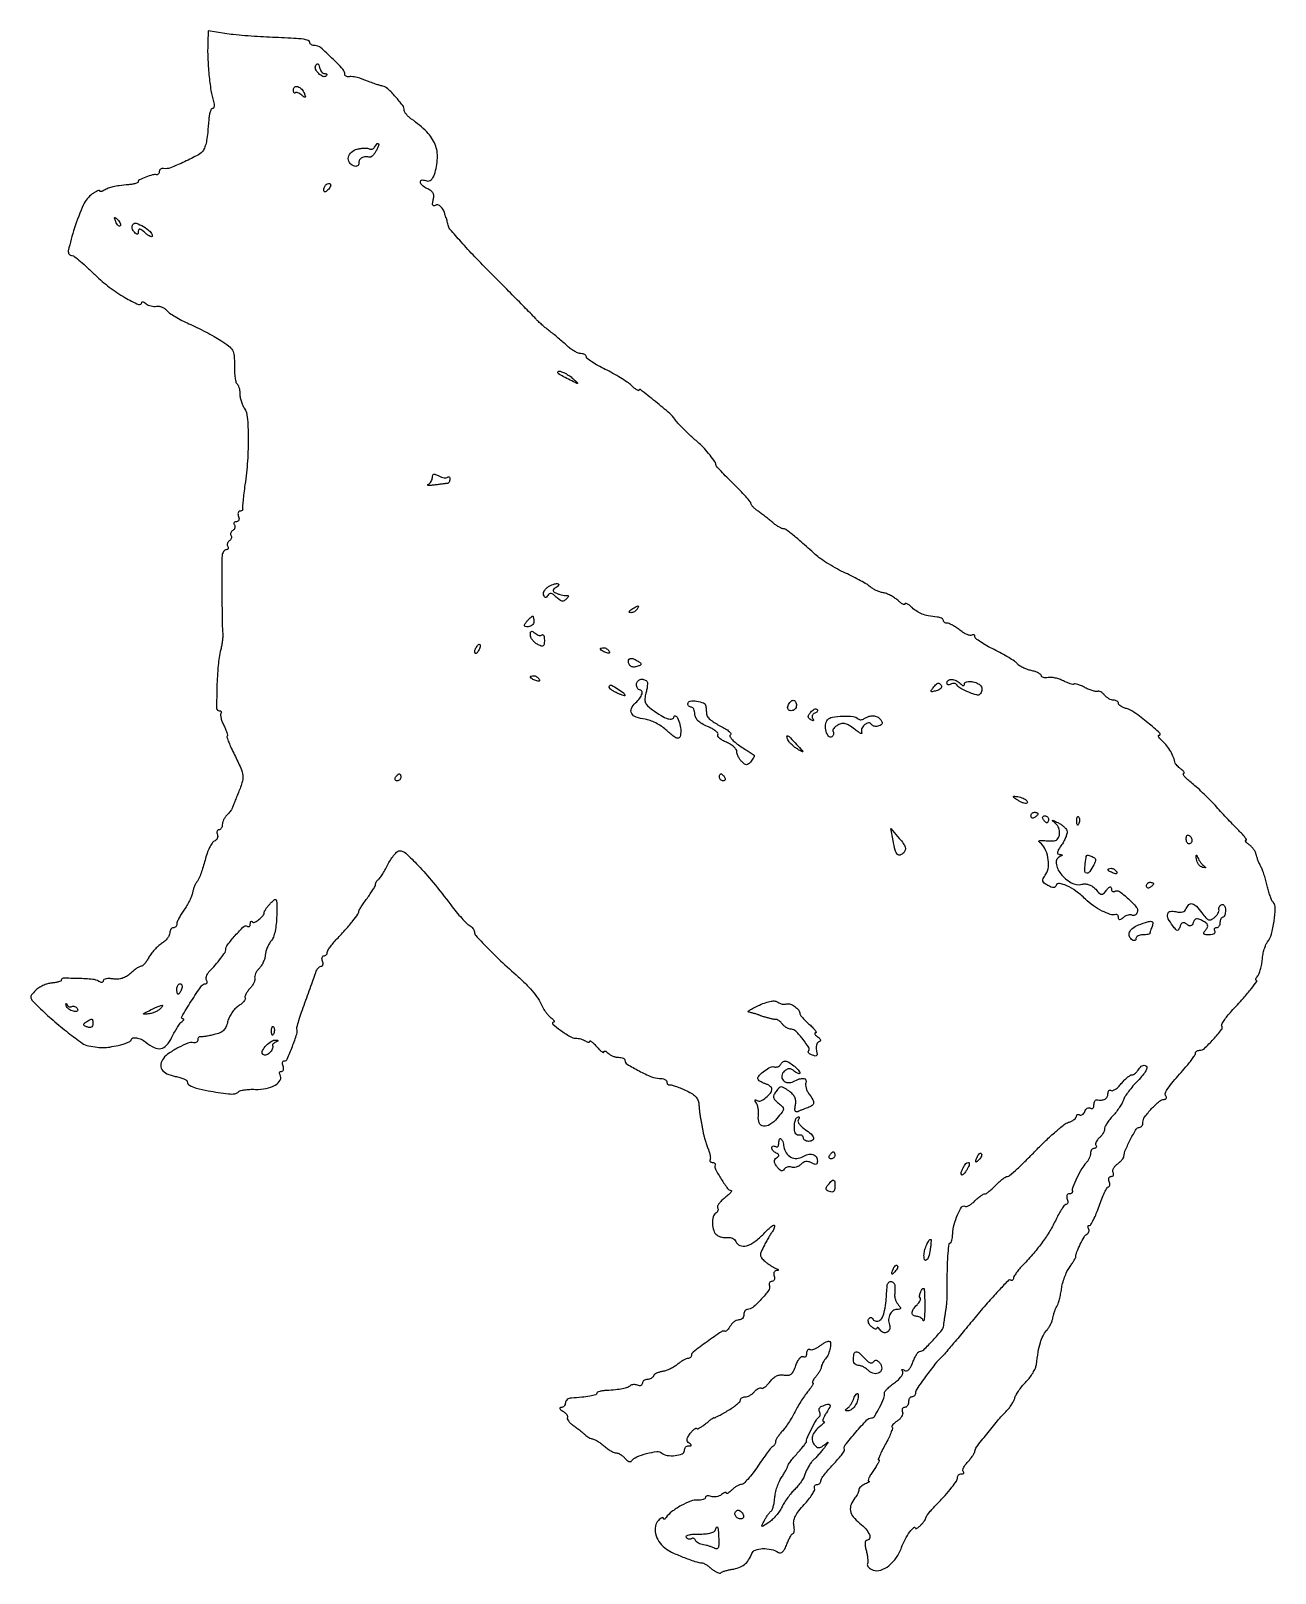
# Model space of a CAD drawing. Extents: x 0 to 356, y 1 to 441.
import ezdxf

# ---------------------------------------------------------------- set-up
doc = ezdxf.new("R2010")
doc.units = 0

msp = doc.modelspace()

# ---------------------------------------------------------------- linework, layer by layer
for points in [[(50.86292, 437.854444, 0.020128), (50.860352, 433.516741, 0.0143), (51.192101, 428.663878, 0.014257), (51.761371, 424.146762, 0.038383), (52.500641, 420.99798, -0.039758), (52.678207, 420.232225, -0.070945), (52.68255, 419.586907, -0.111251), (52.523228, 419.159118, -0.253396), (52.229418, 419, 0.268196), (51.865644, 418.789752, 0.047627), (51.52648, 418.045313, 0.040317), (51.256411, 416.995199, 0.026178), (51.107793, 415.75, -0.005652), (50.826815, 412.143441, -0.02134), (50.529333, 409.898204, -0.034259), (50.14468, 408.345837, -0.060622), (49.592494, 407.149659, -0.130766), (48.159901, 405.795758, -0.015573), (44.224265, 403.816523, -0.015372), (40.17206, 402.083748, -0.135035), (38.25, 401.881392, 0.082193), (37.77262, 401.88117, 0.106868), (37.367188, 401.720451, 0.120574), (37.097527, 401.425402, 0.125777), (37, 401.043837, -0.071569), (36.943769, 400.653001, -0.097784), (36.779688, 400.338396, -0.11786), (36.535611, 400.148782, -0.14323), (36.25, 400.108151, 0.100082), (35.029285, 400.03937, 0.025973), (33.144305, 399.440295, 0.019601), (31.349211, 398.683774, 0.290158), (30.998013, 398.133369, -0.285939), (30.834548, 397.872726, -0.036088), (30.18938, 397.613926, -0.033555), (29.301212, 397.394451, -0.021517), (28.248013, 397.254464, 0.008555), (25.582664, 396.97027, 0.02508), (23.764087, 396.651574, 0.035768), (22.403221, 396.237849, 0.047975), (21.25, 395.662863, -0.034043), (20.77017, 395.406719, -0.072853), (20.367187, 395.292222, -0.141397), (20.106562, 395.331493, -0.293061), (20, 395.497687, 0.461443), (19.847913, 395.627392, 0.058066), (19.373646, 395.493824, 0.036841), (18.686313, 395.149709, 0.0183), (17.86773, 394.619908, 0.1354), (15.357803, 391.582649, 0.026835), (12.797123, 384.937308, 0.023943), (11.015515, 378.405106, 0.479725), (12.142976, 377, -0.169973), (12.725987, 376.795911, -0.006828), (14.485823, 375.351977, -0.011324), (16.538292, 373.539379, -0.007706), (18.793362, 371.38971, 0.033091), (22.705683, 368.022014, 0.028863), (27.205335, 365.029676, 0.028106), (31.062032, 363.056262, 0.542268), (32, 363.666804, -0.357159), (32.108218, 363.798976, -0.130703), (32.367188, 363.783083, -0.060801), (32.769788, 363.59223, -0.026929), (33.25, 363.25087, 0.066692), (33.853289, 362.890364, 0.041873), (34.634042, 362.630118, 0.041414), (35.461309, 362.500629, 0.058376), (36.206312, 362.533529, -0.084282), (36.951753, 362.528001, -0.054898), (37.779659, 362.285202, -0.05351), (38.56016, 361.856911, -0.067422), (39.166291, 361.299631, 0.070558), (39.96241, 360.576795, 0.01516), (41.539615, 359.574757, 0.015547), (43.454127, 358.517438, 0.014276), (45.485224, 357.548954, -0.010142), (47.71502, 356.508263, -0.006719), (50.233373, 355.227785, -0.006763), (52.647275, 353.917344, -0.013055), (54.536213, 352.792776, -0.021501), (56.883134, 351.166083, -0.106196), (57.925826, 349.953254, -0.106299), (58.37794, 348.41978, -0.021563), (58.468583, 345.569054, 0.015796), (58.505839, 343.730059, 0.022354), (58.663664, 342.100424, 0.019513), (58.899868, 340.804354, 0.202172), (59.207614, 340.371687, -0.142357), (59.512895, 340.033571, -0.041762), (59.767237, 339.374144, -0.03825), (59.941622, 338.548618, -0.032941), (60, 337.663489, 0.046055), (60.091642, 336.670677, 0.02748), (60.372724, 335.517266, 0.027351), (60.782721, 334.389428, 0.042092), (61.268848, 333.472506, -0.1239), (62.148259, 330.86329, -0.017427), (62.398327, 325.143037, -0.019586), (62.193747, 318.399612, -0.018009), (61.463055, 311.5, 0.004592), (61.14981, 309.146875, 0.00646), (60.916854, 307.042188, 0.003982), (60.758402, 305.273554, 0.084421), (60.804095, 304.75, -0.131576), (60.802339, 304.464516, -0.13392), (60.657922, 304.220312, -0.114183), (60.386642, 304.056552, -0.079095), (60.031385, 304, 0.184534), (59.710807, 303.877514, 0.147206), (59.516384, 303.559375, 0.100118), (59.488865, 303.074366, 0.055937), (59.638374, 302.5, -0.069008), (59.771857, 301.926317, -0.116977), (59.70238, 301.440625, -0.152575), (59.444764, 301.120613, -0.148627), (59.047972, 301, 0.087099), (58.646275, 300.92949, 0.165964), (58.393483, 300.726548, 0.178898), (58.32854, 300.423882, 0.103085), (58.457295, 300.069098, -0.110145), (58.597587, 299.665018, -0.099917), (58.560288, 299.224179, -0.094986), (58.350569, 298.814355, -0.088941), (58, 298.5, 0.082063), (57.645885, 298.191085, 0.092249), (57.427168, 297.796119, 0.100657), (57.376253, 297.377779, 0.11907), (57.5, 297, -0.11907), (57.623747, 296.622221, -0.100657), (57.572832, 296.203881, -0.092249), (57.354115, 295.808915, -0.082063), (57, 295.5, 0.088941), (56.649431, 295.185645, 0.094986), (56.439712, 294.775821, 0.099917), (56.402413, 294.334982, 0.110145), (56.542705, 293.930902, -0.083786), (56.687396, 293.575258, -0.162512), (56.656201, 293.273452, -0.181422), (56.455961, 293.07271, -0.107337), (56.121166, 293, 0.162717), (55.726824, 292.868178, 0.083674), (55.364524, 292.485937, 0.068674), (55.087677, 291.91939, 0.053908), (54.945221, 291.25, 0.026405), (54.823947, 288.785905, 0.001183), (54.874902, 280.273412, 0.001364), (54.968128, 271.858954, 0.02156), (55.131038, 269, -0.042978), (55.142011, 268.223645, -0.013291), (55.027134, 267.059375, -0.013185), (54.828811, 265.758601, -0.01413), (54.565904, 264.5, 0.035941), (53.815413, 259.917556, 0.015997), (53.457469, 253.804887, 0.007141), (53.383095, 247.717471, 0.413609), (54.10205, 247, -0.088586), (54.451405, 246.937615, -0.167421), (54.670411, 246.758626, -0.177734), (54.725124, 246.491533, -0.101302), (54.610195, 246.1783, 0.16531), (54.499225, 245.695485, 0.034978), (54.648932, 244.831988, 0.033085), (54.974529, 243.807576, 0.026179), (55.455201, 242.748989, -0.017325), (55.944293, 241.720609, -0.025932), (56.292243, 240.78896, -0.023757), (56.491927, 240.032482, -0.254269), (56.404968, 239.738301, 0.289206), (56.33032, 239.408126, 0.00847), (56.853162, 238.009079, 0.014531), (57.569567, 236.331674, 0.0092), (58.49676, 234.417612, -0.014231), (60.290524, 230.617654, -0.082178), (60.835225, 228.471821, -0.096825), (60.612415, 226.425298, -0.023576), (59.44657, 223.217881, 0.001779), (58.842373, 221.757244, 0.002478), (58.3127, 220.445253, 0.001511), (57.875743, 219.337546, 0.031877), (57.767999, 219, -0.092404), (57.644546, 218.730484, -0.014345), (57.291448, 218.258705, -0.015567), (56.836536, 217.721154, -0.012986), (56.321429, 217.178571, 0.047002), (55.81568, 216.567616, 0.037414), (55.38817, 215.82567, 0.038644), (55.094989, 215.071333, 0.073492), (55, 214.428571, -0.066012), (54.927585, 213.882461, -0.083233), (54.715469, 213.419643, -0.099236), (54.400763, 213.11009, -0.145851), (54.031385, 213, 0.166391), (53.706304, 212.888739, 0.150891), (53.501838, 212.597281, 0.108279), (53.458896, 212.153721, 0.061879), (53.588855, 211.629042, -0.102488), (53.681234, 211.064313, -0.098692), (53.544069, 210.501041, -0.097096), (53.198506, 210.026292, -0.095692), (52.697632, 209.714212, 0.158627), (52.073813, 209.208679, 0.029801), (51.339997, 207.913677, 0.029219), (50.634916, 206.23447, 0.023114), (50.066161, 204.348468, -0.011919), (49.530621, 202.41726, -0.01369), (48.925552, 200.601898, -0.012849), (48.333754, 199.097554, -0.073188), (47.888231, 198.365327, 0.051095), (47.489333, 197.770362, 0.02316), (47.087493, 196.921672, 0.022644), (46.742826, 195.97926, 0.028779), (46.515691, 195.081476, -0.047881), (46.217363, 194.066753, -0.018864), (45.623792, 192.735282, -0.018466), (44.869596, 191.334855, -0.021963), (44.05346, 190.075077, 0.016406), (43.267322, 188.890651, 0.019197), (42.603204, 187.716539, 0.018479), (42.121708, 186.692248, 0.100958), (42, 186.09563, -0.090094), (41.924012, 185.677338, -0.095386), (41.70625, 185.321841, -0.099739), (41.381512, 185.083984, -0.108766), (41, 185, 0.146046), (40.618653, 184.886184, 0.099209), (40.29375, 184.566147, 0.083165), (40.074756, 184.08766, 0.065914), (40, 183.523053, -0.119592), (39.836296, 182.848417, -0.046063), (39.314224, 182.030622, -0.042252), (38.558677, 181.210904, -0.040427), (37.665444, 180.516446, 0.039094), (36.674221, 179.750025, 0.023769), (35.624676, 178.703689, 0.023746), (34.676774, 177.559657, 0.038278), (33.996464, 176.493393, -0.02531), (33.421591, 175.538709, -0.033008), (32.797633, 174.732434, -0.034795), (32.210449, 174.155455, -0.178632), (31.789207, 174, 0.125621), (31.321895, 173.880709, 0.021715), (30.533983, 173.404881, 0.022429), (29.638344, 172.749712, 0.018405), (28.741784, 171.974062, -0.048938), (27.612478, 171.111584, -0.061229), (26.416051, 170.559802, -0.062502), (25.142159, 170.321439, -0.054165), (23.783598, 170.386825, 0.032488), (22.716869, 170.484556, 0.053959), (21.817682, 170.411197, 0.075704), (21.203664, 170.193764, 0.276581), (21, 169.853746, -0.166424), (20.896152, 169.55039, -0.196861), (20.63519, 169.400142, -0.122703), (20.232361, 169.444853, -0.054227), (19.75, 169.685688, 0.122086), (18.014667, 170.277084, 0.013839), (13.840724, 170.518628, 0.008834), (9.559397, 170.571981, 0.41269), (9, 170.009663, -0.298091), (8.845439, 169.773449, -0.031793), (8.198045, 169.538294, -0.030956), (7.316221, 169.338361, -0.019625), (6.269939, 169.210269, 0.053105), (5.084348, 168.983872, 0.034394), (3.777977, 168.486838, 0.034429), (2.554408, 167.816571, 0.053907), (1.620366, 167.064811, 0.031295), (0.509141, 165.805041, 0.219421), (0.328499, 165.027461, 0.139082), (0.769118, 164.181366, 0.01051), (2.600427, 162.321019, 0.014386), (6.656992, 158.591081, 0.013546), (11.001815, 155.02253, 0.010155), (14.965898, 152.069777, 0.109449), (16.795577, 151.292157, 0.013382), (19.276162, 150.899268, 0.035933), (21.05919, 150.794872, 0.036361), (22.826834, 150.947341, 0.01398), (25.25, 151.405054, 0.019116), (26.686899, 151.776361, 0.029052), (27.898438, 152.217499, 0.028472), (28.793097, 152.665456, 0.268609), (29, 153.022807, -0.341689), (29.397803, 153.536957, -0.105281), (30.443272, 153.582987, -0.068801), (31.840716, 153.145843, -0.05896), (33.149118, 152.328558, 0.053018), (35.561556, 150.781611, 0.164258), (37.451672, 150.517863, 0.171277), (39.064195, 151.45451, 0.058733), (40.584523, 153.735133, -0.012049), (41.391208, 155.230396, -0.014024), (42.231079, 156.609885, -0.013069), (43.000485, 157.731952, -0.077647), (43.5, 158.234687, 0.034022), (43.836472, 158.519042, 0.117621), (43.988653, 158.758058, 0.306678), (43.947197, 158.912437, 0.174912), (43.759244, 158.984687, -0.573949), (43.413017, 159.606516, -0.008386), (46.112243, 164.000967, -0.008001), (49.021885, 168.407387, -0.247686), (50.144791, 169, 0.123629), (50.465135, 169.080437, 0.188191), (50.649204, 169.296003, 0.149827), (50.661367, 169.622196, 0.073483), (50.495259, 170.007671, -0.13732), (50.35461, 170.495612, -0.072458), (50.441341, 171.12493, -0.063302), (50.730191, 171.793072, -0.056574), (51.186242, 172.396079, 0.011824), (52.976363, 174.368841, 0.014642), (54.543567, 176.291204, 0.010474), (55.781181, 177.975358, 0.154408), (56, 178.66704, -0.164164), (56.495102, 180.134352, -0.019509), (58.711312, 182.820313, -0.015641), (61.11871, 185.352411, -0.346142), (62.06518, 185.459717, 0.109677), (62.421179, 185.335748, 0.182667), (62.725397, 185.411725, 0.160631), (62.929758, 185.682698, 0.08209), (63, 186.10765, -0.050046), (63.04297, 186.535881, -0.149987), (63.181845, 186.791444, -0.260149), (63.384532, 186.846723, -0.136498), (63.619048, 186.714286, 0.329391), (64.306028, 186.61116, 0.049174), (65.543984, 187.432288, 0.048336), (66.664372, 188.541816, 0.175177), (67, 189.470385, -0.137954), (67.096573, 189.813743, -0.016875), (67.530236, 190.472629, -0.018955), (68.113816, 191.234339, -0.014592), (68.80506, 192.021131, -0.033122), (69.904264, 193.054532, -0.484423), (70.355592, 192.956499, -0.113963), (70.557042, 192.087304, -0.003715), (70.533153, 188.486153, -0.02117), (70.399983, 186.127332, -0.028996), (70.068175, 184.027283, -0.032765), (69.579517, 182.329126, -0.090441), (68.956868, 181.256835, 0.047738), (68.37029, 180.419484, 0.0306), (67.848806, 179.352185, 0.030656), (67.463076, 178.233401, 0.049238), (67.290168, 177.239964, -0.054214), (67.109062, 176.257262, -0.034891), (66.700181, 175.172041, -0.034882), (66.144132, 174.153743, -0.054015), (65.51675, 173.373893, 0.042651), (64.929713, 172.677147, 0.047131), (64.491405, 171.912876, 0.052662), (64.252897, 171.196236, 0.135268), (64.2815, 170.655501, -0.144428), (64.301043, 170.095415, -0.046481), (64.017095, 169.305014, -0.041891), (63.518976, 168.438079, -0.03621), (62.860723, 167.620129, 0.029941), (62.208125, 166.829681, 0.041413), (61.729627, 166.044867, 0.047537), (61.468145, 165.37018, 0.210089), (61.525994, 164.95794, -0.264537), (61.540206, 164.567121, -0.054712), (61.142306, 163.973097, -0.044258), (60.466338, 163.300594, -0.028591), (59.578311, 162.643269, 0.060429), (58.610567, 161.826905, 0.038476), (57.691744, 160.672892, 0.038287), (56.954009, 159.381323, 0.056617), (56.532508, 158.148007, -0.050533), (56.053612, 156.689145, -0.097755), (55.34977, 155.688622, -0.092223), (54.288374, 154.994856, -0.041298), (52.69561, 154.480341, -0.008425), (51.417073, 154.203747, -0.010449), (50.218398, 153.991433, -0.00892), (49.210409, 153.852912, -0.073946), (48.75, 153.866219, 0.143629), (48.464476, 153.835034, 0.122462), (48.220313, 153.654075, 0.100883), (48.056218, 153.345087, 0.071901), (48, 152.956163, -0.12722), (47.90218, 152.577933, -0.124924), (47.632812, 152.291512, -0.10965), (47.227405, 152.143947, -0.081618), (46.75, 152.159333, 0.144737), (45.1983, 152.015569, 0.024915), (42.482536, 150.771108, 0.027949), (39.818101, 149.190633, 0.071824), (38.159914, 147.692685, 0.133478), (37.425943, 146.080987, 0.189119), (37.753819, 144.556688, 0.137836), (39.191378, 143.318171, 0.063025), (41.569269, 142.552983, -0.022431), (42.883676, 142.244806, -0.033736), (43.992223, 141.849423, -0.036016), (44.79514, 141.42932, -0.259806), (45, 141.061676, 0.269626), (45.589561, 140.047863, 0.05737), (47.542894, 139.215721, 0.031573), (50.961489, 138.433335, 0.0074), (56.774321, 137.572265, 0.037852), (57.684364, 137.520705, 0.045105), (58.538664, 137.614386, 0.051033), (59.222018, 137.826782, 0.154691), (59.586867, 138.140554, -0.195819), (60.039559, 138.47095, -0.025064), (61.244817, 138.70727, -0.026277), (62.769783, 138.846362, -0.019058), (64.475146, 138.846882, 0.059637), (67.558291, 139.098177, 0.083282), (70.13577, 140.087937, 0.13062), (71.530904, 141.503287, 0.274609), (71.504741, 142.992329, -0.078698), (71.343457, 143.377551, -0.156629), (71.366773, 143.703997, -0.185028), (71.567625, 143.920484, -0.114731), (71.909598, 144, 0.172457), (72.252873, 144.122029, 0.149855), (72.46628, 144.440625, 0.105471), (72.506416, 144.925826, 0.059765), (72.361626, 145.5, -0.054547), (72.2104, 146.074434, -0.098089), (72.233267, 146.559375, -0.145968), (72.420688, 146.877383, -0.189301), (72.732952, 147, 0.29742), (73.529218, 147.519616, 0.010452), (75.007899, 151.081008, 0.013629), (76.292071, 154.650146, 0.159933), (76.293444, 156.108508, -0.151414), (76.28648, 156.552177, -0.003584), (76.890851, 158.562643, -0.007573), (77.658386, 160.923487, -0.00503), (78.60678, 163.608508, 0.000947), (79.60957, 166.375365, 0.001127), (80.544823, 168.989687, 0.000974), (81.324387, 171.198027, 0.007313), (81.676248, 172.25, -0.048127), (81.962715, 172.919454, -0.055936), (82.360557, 173.485938, -0.064664), (82.803707, 173.872751, -0.14819), (83.22362, 174, 0.179936), (83.552548, 174.122333, 0.148301), (83.753976, 174.440625, 0.102119), (83.786151, 174.925703, 0.057339), (83.638374, 175.5, -0.055937), (83.488865, 176.074366, -0.100118), (83.516384, 176.559375, -0.147206), (83.710807, 176.877514, -0.184534), (84.031385, 177, 0.098712), (84.40105, 177.073699, 0.097867), (84.715469, 177.283622, 0.098021), (84.926042, 177.597046, 0.099366), (85, 177.965522, -0.137492), (85.150015, 178.50075, -0.017928), (85.807812, 179.499542, -0.019768), (86.696933, 180.650436, -0.015352), (87.75, 181.83188, 0.007312), (90.334871, 184.639653, 0.014034), (92.309842, 186.97779, 0.01172), (93.737297, 188.855946, 0.157906), (94, 189.66704, -0.132041), (94.105448, 190.059379, -0.0095), (94.693311, 191.030968, -0.012808), (95.456135, 192.173378, -0.009312), (96.360207, 193.405609, 0.011729), (97.267988, 194.655516, 0.014916), (98.043078, 195.85193, 0.012904), (98.629667, 196.87828, 0.108488), (98.774797, 197.388197, -0.074202), (98.856527, 197.773002, -0.044526), (99.058606, 198.195203, -0.043527), (99.340871, 198.588581, -0.057386), (99.66459, 198.888197, 0.083535), (100.093558, 199.328805, 0.010994), (100.814918, 200.421845, 0.012514), (101.615931, 201.769325, 0.010189), (102.407471, 203.25, -0.026299), (103.235538, 204.685787, -0.034274), (104.146435, 205.898438, -0.036579), (105.012234, 206.763387, -0.179848), (105.648772, 207, -0.188791), (107.428919, 206.303006, -0.016626), (110.93245, 202.839673, -0.018115), (115.226641, 197.960281, -0.009192), (120.28797, 191.533324, 0.009779), (121.845431, 189.560399, 0.011653), (123.392695, 187.76433, 0.010487), (124.757788, 186.314767, 0.071175), (125.53797, 185.718813, -0.048029), (126.097248, 185.331087, -0.048438), (126.570529, 184.844778, -0.052973), (126.894923, 184.337756, -0.116353), (127, 183.892327, 0.187628), (127.431527, 182.782859, 0.007257), (130.507132, 179.523512, 0.011453), (134.507121, 175.59034, 0.006377), (139.54904, 170.974426, -0.015069), (142.09315, 168.562663, -0.027394), (143.997182, 166.422978, -0.031445), (145.47156, 164.311419, -0.030042), (146.694394, 162, 0.04314), (147.067312, 161.337622, 0.022766), (147.634648, 160.58278, 0.02248), (148.290055, 159.85774, 0.03213), (148.938029, 159.281803, -0.026986), (149.479255, 158.810616, -0.076164), (149.781244, 158.41211, -0.22137), (149.796561, 158.160192, -0.298382), (149.615141, 158.031803, 0.675434), (149.424353, 157.503856, 0.02721), (151.622804, 155.743914, 0.020388), (154.390074, 153.931314, 0.133046), (155.975553, 153.484687, -0.041868), (156.650353, 153.421251, -0.026583), (157.419381, 153.240722, -0.026648), (158.160694, 152.980983, -0.043888), (158.75, 152.67567, 0.039343), (159.229768, 152.42156, 0.086009), (159.632812, 152.324274, 0.164228), (159.892371, 152.393406, 0.251337), (160, 152.593993, -0.549971), (160.152097, 152.690445, -0.05817), (160.5875, 152.419468, -0.031502), (161.231551, 151.836227, -0.014369), (162, 151, 0.017211), (162.768785, 150.172892, 0.039825), (163.4125, 149.621945, 0.088688), (163.831056, 149.419047, 0.497089), (164, 149.54699, -0.245906), (164.110037, 149.757199, -0.225665), (164.3525, 149.796928, -0.09238), (164.738352, 149.603003, -0.033874), (165.2, 149.2, 0.062206), (165.790842, 148.740359, 0.039117), (166.57625, 148.3525, 0.038823), (167.422897, 148.08791, 0.056383), (168.2, 148, -0.043381), (168.889077, 147.940101, -0.063119), (169.47125, 147.760341, -0.082777), (169.865396, 147.496019, -0.206587), (170, 147.184141, 0.261235), (170.629359, 146.061759, 0.016435), (174.0485, 144.122968, 0.022468), (177.615897, 142.452063, 0.098594), (179.886155, 142, -0.045347), (180.695279, 141.926466, -0.065245), (181.379058, 141.70625, -0.085231), (181.840968, 141.382087, -0.199802), (182, 141, 0.075681), (182.0564, 140.629514, 0.106256), (182.220313, 140.339118, 0.126434), (182.46448, 140.174329, 0.137159), (182.75, 140.154444, -0.121854), (183.223489, 140.135767, -0.010624), (184.38125, 139.773585, -0.013459), (185.75901, 139.268556, -0.010057), (187.25, 138.641024, -0.029555), (188.964355, 137.75377, -0.063126), (190.137861, 136.837804, -0.083126), (190.840085, 135.845973, -0.09862), (191.127623, 134.73658, 0.009259), (191.203412, 133.734891, 0.005852), (191.3271, 132.569495, 0.005876), (191.475561, 131.426761, 0.010767), (191.627479, 130.5, -0.000327), (191.796314, 129.589536, -0.000192), (191.997184, 128.5, -0.000192), (192.19719, 127.410455, -0.000328), (192.363342, 126.5, 0.02014), (192.574462, 125.556449, 0.009429), (192.919517, 124.353125, 0.009326), (193.329215, 123.103304, 0.012915), (193.746073, 122, -0.023665), (194.103819, 120.987875, -0.029152), (194.336092, 120.014062, -0.029883), (194.431574, 119.195403, -0.148197), (194.32357, 118.75, 0.124424), (194.240151, 118.464817, 0.183451), (194.322773, 118.220313, 0.147254), (194.568765, 118.055731, 0.074449), (194.940983, 118, -0.071932), (195.328681, 117.943934, -0.112409), (195.621551, 117.779687, -0.140699), (195.773539, 117.535226, -0.144343), (195.770679, 117.25, 0.200428), (195.893645, 116.010479, 0.017228), (197.535045, 113.202284, 0.016122), (199.364867, 110.502459, 0.240194), (200.350466, 110, -0.522199), (200.473497, 109.823331, -0.08475), (200.222899, 109.388978, -0.037139), (199.5782, 108.719618, -0.015852), (198.625331, 107.919925, 0.02787), (197.650628, 107.06117, 0.04176), (196.912198, 106.200942, 0.049478), (196.477579, 105.454054, 0.250476), (196.506784, 104.989023, -0.1187), (196.629207, 104.616209, -0.10064), (196.579617, 104.203618, -0.092367), (196.364697, 103.814324, -0.082329), (196.016312, 103.510081, 0.196654), (195.232755, 102.432859, 0.069571), (195.035518, 100.498246, 0.067776), (195.38232, 98.509695, 0.148827), (196.25, 97.25087, 0.069966), (196.860678, 96.891327, 0.041794), (197.665045, 96.634668, 0.041001), (198.526389, 96.51032, 0.055381), (199.311856, 96.54902, -0.076756), (200.045169, 96.553908, -0.075132), (200.751611, 96.338065, -0.080159), (201.323781, 95.941151, -0.109922), (201.668844, 95.420595, 0.21668), (202.845042, 94.26254, 0.155746), (204.712679, 94.184327, 0.092189), (207.112519, 95.346588, 0.044977), (209.668631, 97.610124, -0.013636), (210.958704, 98.905353, -0.033775), (211.98904, 99.760237, -0.089614), (212.588302, 100.047002, -0.56137), (212.786708, 99.860124, -0.024654), (212.640175, 99.302685, -0.02341), (212.437345, 98.752439, -0.024098), (212.211934, 98.2836, -0.072199), (212, 97.999244, 0.05773), (211.724289, 97.650743, 0.005597), (211.167095, 96.727049, 0.007045), (210.528728, 95.60563, 0.005515), (209.866708, 94.371557, 0.014401), (208.935393, 92.456082, 0.112324), (208.739451, 91.489679, 0.168309), (209.027495, 90.717785, 0.043038), (209.976056, 89.75253, 0.018099), (210.745129, 89.140841, 0.014458), (211.6153, 88.536802, 0.014701), (212.454159, 88.024241, 0.035434), (213.109348, 87.709165, -0.017866), (213.681039, 87.458554, -0.217182), (213.830424, 87.2791, -0.432233), (213.746553, 87.142142, -0.035181), (213.281385, 87.078947, 0.140162), (212.863633, 86.929666, 0.141521), (212.589821, 86.582566, 0.114907), (212.509667, 86.079235, 0.074014), (212.638374, 85.5, -0.070671), (212.769835, 84.926409, -0.118837), (212.695237, 84.440625, -0.152637), (212.429882, 84.120337, -0.145001), (212.023655, 84, 0.115012), (211.604309, 83.902247, 0.143297), (211.310821, 83.632813, 0.131239), (211.193082, 83.227127, 0.089358), (211.2685, 82.75, -0.24952), (211.059725, 81.405443, -0.026157), (208.948996, 78.875983, -0.028194), (206.561053, 76.575622, -0.179477), (205.009102, 76, 0.146936), (204.624281, 75.884417, 0.099082), (204.296424, 75.559375, 0.082859), (204.07541, 75.073435, 0.065471), (204, 74.5, -0.095649), (203.889464, 73.927466, -0.097084), (203.573971, 73.440625, -0.098701), (203.103113, 73.114695, -0.102534), (202.54969, 73, 0.10096), (201.92271, 72.872096, 0.055487), (201.237725, 72.485938, 0.052057), (200.602318, 71.919336, 0.05715), (200.120031, 71.25, -0.028454), (199.704053, 70.596851, -0.042524), (199.263679, 70.083456, -0.050717), (198.861128, 69.760937, -0.248139), (198.580045, 69.736233, 0.255584), (197.557628, 69.631927, 0.006009), (193.480243, 66.756973, 0.006286), (189.487493, 63.792068, 0.23401), (189, 62.8075, -0.121657), (188.923939, 62.499522, -0.100745), (188.709608, 62.237203, -0.091417), (188.389032, 62.060989, -0.080239), (188.011431, 62, 0.104343), (187.504073, 61.892956, 0.025461), (186.736481, 61.506152, 0.024991), (185.883644, 60.962321, 0.022621), (185.059379, 60.318814, -0.039443), (184.139937, 59.649487, -0.026519), (182.997647, 59.02933, -0.026751), (181.820283, 58.544176, -0.046832), (180.797948, 58.289895, 0.03626), (179.893968, 58.08521, 0.042389), (179.077106, 57.759054, 0.047223), (178.452872, 57.36857, 0.147755), (178.166667, 56.971081, -0.115149), (177.933855, 56.599698, -0.068849), (177.515104, 56.285255, -0.063118), (176.983179, 56.072469, -0.063702), (176.416667, 56, 0.076598), (175.87544, 55.916597, 0.089614), (175.416146, 55.674822, 0.100759), (175.109106, 55.315179, 0.127133), (175, 54.893011, -0.145904), (174.887441, 54.515493, -0.152631), (174.588094, 54.269264, -0.118371), (174.133994, 54.200738, -0.070249), (173.597766, 54.32411, 0.049831), (173.014904, 54.483434, 0.052774), (172.423342, 54.520039, 0.058831), (171.910572, 54.436668, 0.127355), (171.568821, 54.235488, -0.113868), (170.75613, 53.727511, -0.032377), (169.31017, 53.331765, -0.025738), (167.330507, 53.030639, -0.012117), (164.75, 52.836076, 0.021515), (163.696106, 52.736668, 0.034011), (162.807813, 52.551915, 0.037087), (162.16383, 52.318885, 0.295544), (162, 52.065928, -0.337156), (161.675704, 51.639668, -0.020077), (159.998811, 51.247211, -0.022034), (157.698372, 50.909668, -0.010846), (154.75, 50.673477, 0.070936), (154.081216, 50.53799, 0.082422), (153.514062, 50.223727, 0.094024), (153.134004, 49.784086, 0.132096), (153, 49.285714, -0.095639), (152.904812, 48.792621, -0.094843), (152.632812, 48.368746, -0.096099), (152.22705, 48.079344, -0.101248), (151.75, 47.969591, 0.153188), (151.441316, 47.864433, 0.363545), (151.387428, 47.645244, 0.11843), (151.666368, 47.308697, 0.028945), (152.271032, 46.908131, -0.04151), (152.914896, 46.457948, -0.061961), (153.384504, 45.957763, -0.082465), (153.621082, 45.486856, -0.216954), (153.574593, 45.120694, 0.237416), (153.540333, 44.729582, 0.06331), (153.852201, 44.165802, 0.049989), (154.417785, 43.535866, 0.033463), (155.17609, 42.932155, -0.009478), (156.063784, 42.292463, -0.00703), (157.020949, 41.553508, -0.00711), (157.905014, 40.830188, -0.015884), (158.551101, 40.25, 0.031571), (159.11863, 39.771631, 0.031329), (159.743279, 39.367187, 0.032954), (160.333037, 39.08515, 0.095335), (160.775562, 39, -0.118288), (161.26892, 38.881627, -0.021059), (162.101588, 38.4125, -0.021731), (163.049779, 37.765697, -0.01809), (164, 37, 0.023859), (164.972742, 36.234489, 0.025912), (165.988336, 35.5875, 0.026602), (166.908635, 35.128996, 0.102614), (167.530565, 35, -0.096619), (168.091492, 34.890586, -0.041871), (168.772626, 34.545471, -0.039378), (169.457433, 34.044715, -0.042018), (170.039284, 33.452666, 0.046517), (170.57405, 32.918213, 0.077947), (171.119036, 32.594078, 0.114738), (171.585928, 32.522319, 0.218159), (171.911729, 32.702666, -0.134648), (173.373647, 33.854855, -0.035416), (176.220432, 34.826694, -0.033088), (179.11387, 35.389231, -0.207555), (180.526926, 34.977653, 0.13933), (182.104768, 34.280879, 0.0633), (184.380932, 34.252341, 0.069445), (186.361036, 34.763352, 0.303748), (187, 35.718108, -0.09621), (187.095255, 36.208565, -0.096097), (187.367188, 36.627942, -0.097265), (187.772972, 36.911557, -0.101304), (188.25, 37.015313, 0.026202), (188.822572, 37.052376, 0.348551), (188.961874, 37.192349, 0.265975), (188.871938, 37.400594, 0.019149), (188.335243, 37.771647, -0.114123), (187.879039, 38.235654, -0.165591), (187.753928, 38.791344, -0.102582), (187.985443, 39.511111, -0.028939), (188.62829, 40.506334, -0.024484), (189.217785, 41.234817, -0.042709), (189.782571, 41.767486, -0.05739), (190.247927, 42.056732, -0.339263), (190.510627, 42, 0.313585), (190.80997, 41.920657, 0.036101), (191.480914, 42.220942, 0.03322), (192.312078, 42.741352, 0.020572), (193.21758, 43.454269, -0.007556), (194.09338, 44.181507, -0.013978), (194.829539, 44.741045, -0.010211), (195.409656, 45.139242, -0.596687), (195.5, 45.090491, 0.552346), (195.604675, 45.024645, 0.005006), (196.601562, 45.515808, 0.010405), (197.81156, 46.159047, 0.005906), (199.25, 46.984998, 0.016614), (200.686443, 47.898171, 0.023373), (201.898438, 48.812349, 0.020923), (202.803491, 49.630169, 0.201187), (203, 50.098776, -0.150837), (203.106098, 50.442471, -0.098473), (203.404657, 50.735265, -0.081515), (203.850869, 50.93275, -0.063585), (204.377555, 51, 0.086111), (204.99461, 51.107064, 0.043603), (205.713456, 51.437391, 0.041593), (206.416239, 51.919259, 0.048513), (206.990862, 52.48899, -0.043438), (207.519853, 53.024209, -0.058209), (208.087083, 53.402476, -0.071974), (208.605726, 53.579055, -0.18663), (208.987366, 53.507808, 0.249898), (209.397072, 53.48163, 0.05268), (210.036486, 53.857321, 0.043589), (210.767691, 54.503314, 0.028995), (211.490547, 55.357879, -0.046837), (212.400003, 56.358459, -0.074589), (213.358779, 57.001195, -0.083189), (214.383376, 57.29102, -0.074777), (215.486674, 57.247298, 0.070832), (216.667726, 57.191209, 0.148516), (217.510288, 57.536414, 0.109323), (218.180036, 58.38302, 0.029028), (218.844315, 59.983245, -0.033572), (219.341599, 61.151129, -0.057445), (219.925323, 62.033531, -0.084253), (220.499166, 62.52031, -0.279171), (220.974128, 62.51599, 0.141418), (221.363519, 62.407131, 0.191336), (221.69865, 62.543508, 0.137306), (221.924942, 62.926806, 0.065195), (222, 63.5, -0.052483), (222.061313, 64.082512, -0.113897), (222.250474, 64.487935, -0.187392), (222.529962, 64.654307, -0.181976), (222.852678, 64.59105, 0.167652), (223.311787, 64.487728, 0.052159), (224.01222, 64.640741, 0.045531), (224.813723, 64.989383, 0.036674), (225.602678, 65.50023, -0.016253), (226.383615, 66.052373, -0.018907), (227.161131, 66.523862, -0.018217), (227.842062, 66.870503, -0.098241), (228.243725, 66.968197, -0.407262), (228.749432, 66.514933, -0.062824), (228.661817, 65.030524, -0.051976), (228.133807, 63.25007, -0.075284), (227.288425, 61.847531, 0.029167), (226.854722, 61.258168, 0.026296), (226.476014, 60.602087, 0.027229), (226.199644, 59.977325, 0.071455), (226.093221, 59.5, -0.086652), (225.965675, 58.999597, -0.024442), (225.59879, 58.279688, -0.023856), (225.097138, 57.493405, -0.023129), (224.517972, 56.75, 0.020706), (223.988989, 56.077751, 0.045185), (223.654934, 55.514062, 0.089616), (223.553682, 55.142313, 0.439979), (223.684102, 55, -0.505742), (223.801697, 54.840175, -0.053013), (223.585056, 54.339062, -0.033071), (223.109928, 53.614017, -0.016007), (222.413762, 52.75, 0.024403), (221.539644, 51.627056, 0.010938), (220.497368, 50.072976, 0.010799), (219.465075, 48.379007, 0.01443), (218.606912, 46.796301, -0.015649), (217.753469, 45.231419, -0.012344), (216.736256, 43.591745, -0.01253), (215.714976, 42.114884, -0.029997), (214.867464, 41.088114, 0.021806), (214.152606, 40.250377, 0.025114), (213.548568, 39.390892, 0.025363), (213.116426, 38.621332, 0.11575), (213, 38.125147, -0.071092), (212.944076, 37.733811, -0.060606), (212.779687, 37.350304, -0.062945), (212.536853, 37.032023, -0.094052), (212.25, 36.833333, 0.120216), (211.818102, 36.499856, 0.005803), (210.692188, 35.056297, 0.009187), (209.395407, 33.286743, 0.006469), (208, 31.251933, -0.014464), (206.573453, 29.241399, -0.020474), (205.18192, 27.544918, -0.017155), (203.956731, 26.261562, -0.195597), (203.321429, 26.001933, 0.095148), (202.759994, 25.893163, 0.03466), (202.027455, 25.538961, 0.032849), (201.259717, 25.030072, 0.033606), (200.571429, 24.428571, -0.020821), (199.967444, 23.872898, -0.048243), (199.461607, 23.522575, -0.10937), (199.13581, 23.424846, -0.435926), (199, 23.551016, 0.33552), (198.878547, 23.711634, 0.148539), (198.596607, 23.706278, 0.06634), (198.154424, 23.494639, 0.028467), (197.626748, 23.105192, -0.075099), (196.980811, 22.715529, -0.055741), (196.179032, 22.483651, -0.056022), (195.350801, 22.435369, -0.078337), (194.626748, 22.589736, 0.049479), (194.003523, 22.760563, 0.090318), (193.477857, 22.75452, 0.14), (193.133256, 22.579545, 0.208643), (193, 22.274108, -0.23158), (192.831143, 21.929083, -0.084773), (192.339063, 21.665741, -0.061831), (191.611715, 21.51926, -0.03974), (190.75, 21.522889, 0.114667), (188.805145, 21.239514, 0.033174), (186.040854, 19.940345, 0.034076), (183.399539, 18.233164, 0.07955), (181.765313, 16.54818, -0.035257), (181.480761, 16.197611, -0.13198), (181.241942, 16.049197, -0.325451), (181.085578, 16.10375, -0.147862), (181.015313, 16.321429, 0.332467), (180.877906, 16.498264, 0.169182), (180.581324, 16.478388, 0.068418), (180.114383, 16.199296, 0.027519), (179.559406, 15.702263, 0.153323), (178.705653, 14.06684, 0.102983), (178.76596, 11.943687, 0.087847), (179.726192, 9.72763, 0.076432), (181.427724, 7.851738, 0.060755), (183.29025, 6.683585, 0.015153), (186.594223, 5.253433, 0.015361), (189.989056, 4.023892, 0.056813), (192.21758, 3.56458, -0.105172), (192.608501, 3.443942, -0.016861), (193.296567, 3.02904, -0.01801), (194.084675, 2.475449, -0.014933), (194.883065, 1.832152, 0.032396), (195.674527, 1.238769, 0.048092), (196.441581, 0.837042, 0.059922), (197.079042, 0.662926, 0.237398), (197.453297, 0.786631, -0.102288), (197.852601, 1.049117, -0.021094), (198.651913, 1.327806, -0.021362), (199.624838, 1.576839, -0.018687), (200.659786, 1.755024, 0.057358), (202.586008, 2.242186, 0.078066), (204.14055, 3.128386, 0.077705), (205.35355, 4.452157, 0.056239), (206.268738, 6.234804, -0.21708), (207.292995, 7.250762, -0.078087), (209.354389, 7.664221, -0.068185), (211.78267, 7.435112, -0.081012), (213.90852, 6.556538, 0.203217), (214.495475, 6.466266, 0.134475), (215.097154, 6.807351, 0.077084), (215.696875, 7.623233, 0.029779), (216.271608, 8.908616, -0.017009), (216.765318, 10.093029, -0.025126), (217.284322, 11.091906, -0.022701), (217.768581, 11.839442, -0.24222), (218.080566, 12, 0.326144), (218.297564, 12.158394, 0.056674), (218.402753, 12.686794, 0.042954), (218.400805, 13.441678, 0.025117), (218.275715, 14.338022, -0.09303), (218.271416, 15.618897, -0.069318), (218.71775, 16.963119, -0.051521), (219.66405, 18.465973, -0.022813), (221.195222, 20.245518, 0.019274), (222.458052, 21.692362, 0.026734), (223.465801, 23.087382, 0.025623), (224.151144, 24.281848, 0.200478), (224.197501, 24.907496, -0.09444), (224.141552, 25.32432, -0.132588), (224.258537, 25.679077, -0.139353), (224.532149, 25.915067, -0.109126), (224.916667, 26, 0.095849), (225.33016, 26.080001, 0.097138), (225.681771, 26.30831, 0.098659), (225.917172, 26.64906, 0.102321), (226, 27.049566, -0.146389), (226.177782, 27.643779, -0.015565), (227.016943, 28.837934, -0.018148), (228.136066, 30.221938, -0.013631), (229.461932, 31.663769, 0.012904), (230.772944, 33.085298, 0.018898), (231.844667, 34.406878, 0.014637), (232.637922, 35.531494, 0.216886), (232.711932, 35.996351, -0.239163), (232.97074, 37.271541, -0.010191), (235.985235, 40.923065, -0.0109), (239.136275, 44.42782, -0.207058), (240.458724, 45, 0.260027), (241.361984, 45.503808, 0.019837), (242.783226, 48.023576, 0.024079), (243.981782, 50.666629, 0.135191), (244.148782, 52.194968, -0.221969), (244.257004, 52.575707, -0.020306), (244.948931, 53.311917, -0.023221), (245.891467, 54.154314, -0.016038), (247.030102, 55.021435, 0.0326), (248.127999, 55.916463, 0.048616), (248.948485, 56.84348, 0.060953), (249.405114, 57.668324, 0.238741), (249.35725, 58.230975, -0.037872), (249.144358, 58.642041, -0.371279), (249.199254, 58.814099, -0.255628), (249.420168, 58.825242, -0.025865), (249.897862, 58.563125, 0.199126), (250.491561, 58.467031, 0.137549), (251.094482, 58.801144, 0.078287), (251.693731, 59.614236, 0.029496), (252.271608, 60.908616, -0.020449), (252.774813, 62.092806, -0.029377), (253.322502, 63.091906, -0.029129), (253.843393, 63.823975, -0.227332), (254.21054, 64, 0.19631), (255.359965, 64.469376, 0.011707), (258.027697, 67.20955, 0.013045), (260.538802, 70.058209, 0.156488), (261.083333, 71.398314, -0.012813), (261.142751, 71.983891, -0.003439), (261.267347, 72.910755, -0.003482), (261.423516, 73.962064, -0.003594), (261.592743, 75, 0.00799), (261.757108, 76.067094, 0.00665), (261.898571, 77.20625, 0.006722), (262.000205, 78.252829, 0.018057), (262.03554, 79, 0.000422), (262.043808, 79.802613, 0.000111), (262.055676, 81.0875, 0.000113), (262.068529, 82.55, 0.000116), (262.080609, 84, -0.005671), (262.16978, 88.586235, -0.012896), (262.365723, 92.046033, -0.007866), (262.624475, 94.675262, -0.380858), (262.988739, 95.000706, 0.307946), (263.196314, 95.142364, 0.03034), (263.392987, 95.748337, 0.030029), (263.553671, 96.569964, 0.018846), (263.646961, 97.544841, -0.050061), (264.07386, 100.22846, -0.037975), (265.050623, 103.046006, -0.037005), (266.206307, 105.246506, -0.413043), (267.079581, 105.450816, 0.210699), (267.543329, 105.386291, 0.051546), (268.276321, 105.679121, 0.043951), (269.121707, 106.222087, 0.031669), (269.963525, 106.963525, -0.018672), (270.803749, 107.743234, -0.023081), (271.644331, 108.401786, -0.022325), (272.38535, 108.880707, -0.133059), (272.825686, 109, 0.148512), (273.276675, 109.136976, 0.019347), (274.098736, 109.734375, 0.021145), (275.040239, 110.542642, 0.016233), (276, 111.5, -0.018909), (276.969932, 112.457206, -0.023654), (277.942119, 113.265625, -0.022877), (278.801134, 113.854113, -0.13962), (279.313395, 114, 0.182133), (279.919433, 114.228333, 0.004868), (282.083594, 116.16651, 0.00956), (284.594146, 118.548954, 0.006327), (287.389081, 121.375354, -0.01023), (290.276638, 124.250193, -0.012855), (293.072105, 126.787483, -0.011033), (295.497677, 128.78633, -0.092461), (296.75, 129.442742, 0.037765), (297.611168, 129.780609, 0.048296), (298.339063, 130.222782, 0.056539), (298.842651, 130.696996, 0.177446), (299, 131.126405, -0.102535), (299.069437, 131.461444, -0.178546), (299.262969, 131.664219, -0.166413), (299.55337, 131.700869, -0.087551), (299.895215, 131.564761, 0.167719), (300.283155, 131.477508, 0.120855), (300.703042, 131.631568, 0.092131), (301.093118, 132.014336, 0.061252), (301.388152, 132.569126, -0.069662), (301.691952, 133.11802, -0.099962), (302.106118, 133.486378, -0.123645), (302.56249, 133.618411, -0.148363), (302.992937, 133.504365, 0.137823), (303.375314, 133.394554, 0.191), (303.704175, 133.522757, 0.139718), (303.926152, 133.889745, 0.066686), (304, 134.440983, -0.046583), (304.054926, 135.02925, -0.073584), (304.220312, 135.507253, -0.103366), (304.464248, 135.805228, -0.211938), (304.75, 135.881579, 0.049321), (306.137549, 135.800956, 0.109421), (307.15629, 136.070324, 0.149401), (307.772986, 136.67201, 0.125937), (308, 137.559017, -0.059835), (308.066784, 138.115083, -0.128051), (308.270228, 138.493063, -0.191389), (308.571174, 138.636254, -0.156119), (308.919925, 138.549489, 0.233207), (309.409188, 138.502696, 0.057043), (310.149483, 138.885128, 0.046604), (310.990671, 139.570859, 0.031812), (311.813845, 140.490472, -0.023978), (312.647086, 141.45118, -0.029191), (313.518294, 142.262826, -0.030003), (314.312061, 142.843603, -0.143901), (314.84423, 143, 0.122322), (315.314983, 143.116916, 0.051644), (315.859972, 143.481867, 0.046922), (316.389208, 144.012839, 0.044976), (316.818633, 144.640398, -0.069015), (317.253853, 145.215266, -0.088251), (317.797724, 145.594517, -0.10489), (318.362268, 145.723051, -0.143069), (318.862587, 145.584926, -0.299579), (319.111418, 145.049558, -0.08894), (318.809239, 144.151181, -0.049368), (317.957727, 142.907975, -0.017898), (316.522042, 141.319729, 0.016144), (315.150626, 139.813236, 0.016725), (313.896002, 138.238585, 0.016668), (312.90405, 136.807113, 0.066428), (312.450162, 135.842974, -0.051913), (312.052698, 134.931145, -0.018825), (311.311027, 133.72805, -0.018432), (310.394155, 132.462434, -0.020904), (309.422384, 131.32175, 0.021486), (308.495094, 130.230711, 0.024836), (307.711575, 129.113994, 0.025011), (307.150432, 128.115831, 0.11605), (307, 127.476422, -0.093599), (306.894155, 126.915961, -0.042444), (306.562609, 126.24365, -0.040048), (306.080732, 125.572983, -0.043773), (305.51101, 125.009138, 0.050777), (304.981976, 124.470716, 0.064546), (304.620389, 123.875922, 0.078442), (304.471484, 123.317852, 0.165938), (304.570027, 122.886693, -0.096707), (304.69762, 122.548493, -0.174428), (304.645971, 122.260466, -0.171182), (304.421269, 122.067758, -0.09272), (304.059017, 122, 0.133873), (303.655168, 121.889898, 0.100474), (303.311086, 121.580357, 0.087342), (303.079557, 121.11733, 0.072485), (303, 120.571429, -0.070229), (302.909268, 119.928644, -0.037438), (302.629386, 119.17433, -0.036382), (302.221252, 118.432313, -0.0467), (301.738337, 117.821429, 0.058395), (300.519526, 116.203457, 0.019391), (299.119238, 113.579275, 0.014544), (297.921483, 110.913719, 0.156724), (297.825488, 109.75, -0.153022), (297.804028, 109.464686, -0.129382), (297.623559, 109.220313, -0.101947), (297.30326, 109.055927, -0.067849), (296.893011, 109, 0.158089), (296.519085, 108.878743, 0.151946), (296.280284, 108.559375, 0.112257), (296.22328, 108.073899, 0.06502), (296.361626, 107.5, -0.048971), (296.519776, 106.925311, -0.089508), (296.515966, 106.440625, -0.139264), (296.357288, 106.122874, -0.210765), (296.078742, 106, 0.227987), (295.641038, 105.789476, 0.01914), (294.87486, 104.751563, 0.022452), (294.027729, 103.37828, 0.015352), (293.185958, 101.75, -0.022696), (291.409785, 98.434509, -0.022261), (289.329713, 95.271463, -0.020554), (286.821067, 92.087547, -0.014385), (283.75, 88.705172, 0.01585), (282.696956, 87.538533, 0.020309), (281.807813, 86.3975, 0.018619), (281.151712, 85.404998, 0.137577), (281, 84.86406, -0.093482), (280.936698, 84.528443, -0.171831), (280.756955, 84.320666, -0.173811), (280.488223, 84.273682, -0.095913), (280.172611, 84.39332, 0.349924), (279.614075, 84.326177, 0.004509), (276.98658, 81.610653, 0.010648), (273.943663, 78.26879, 0.006499), (270.488411, 74.202337, -0.001185), (267.01766, 70.02856, -0.0017), (263.920209, 66.347116, -0.000907), (261.28185, 63.244298, -0.026449), (260.565799, 62.489973, 0.034844), (258.562758, 60.307699, 0.01136), (255.914515, 56.825705, 0.00609), (253.357714, 53.208629, 0.151939), (253, 52.058638, -0.093367), (252.923875, 51.654528, -0.09643), (252.70625, 51.310975, -0.099161), (252.381557, 51.081032, -0.105015), (252, 51, 0.148195), (251.618646, 50.884432, 0.098894), (251.29375, 50.559375, 0.082425), (251.074694, 50.073457, 0.064853), (251, 49.5, -0.072144), (250.91686, 48.926792, -0.087143), (250.674822, 48.440625, -0.100435), (250.315153, 48.115611, -0.134459), (249.893011, 48, 0.135891), (249.512485, 47.894634, 0.1523), (249.260193, 47.611731, 0.123624), (249.182265, 47.183447, 0.07524), (249.293232, 46.678234, -0.146981), (249.337925, 46.079732, -0.07723), (249.064654, 45.378277, -0.065929), (248.529072, 44.684343, -0.055951), (247.802842, 44.108946, 0.029243), (247.074892, 43.592855, 0.050629), (246.546243, 43.073678, 0.072451), (246.273896, 42.628088, 0.306426), (246.330197, 42.33647, -0.281016), (246.427801, 41.933254, -0.015882), (245.978406, 40.67153, -0.020559), (245.300141, 39.132247, -0.01326), (244.395442, 37.405758, 0.009766), (243.494624, 35.715504, 0.01769), (242.83459, 34.294191, 0.01395), (242.403621, 33.187902, 0.518825), (242.535961, 33, -0.526009), (242.650945, 32.832763, -0.026765), (242.332366, 32.11875, -0.023901), (241.777216, 31.151367, -0.012501), (241, 30, 0.018142), (240.238257, 28.843641, 0.035191), (239.731632, 27.860604, 0.050348), (239.510893, 27.159211, 0.44939), (239.681906, 26.929715, -0.353777), (239.788866, 26.826872, -0.263502), (239.723885, 26.668941, -0.055523), (239.325967, 26.422653, -0.016983), (238.676, 26.140671, 0.042258), (237.977284, 25.794634, 0.049273), (237.384559, 25.350767, 0.056209), (236.974625, 24.880787, 0.149468), (236.840964, 24.460957, -0.081113), (236.760033, 23.998801, -0.029951), (236.504653, 23.386444, -0.028738), (236.140402, 22.738988, -0.030712), (235.711575, 22.152469, 0.082412), (234.619039, 20.2804, 0.137119), (234.4537, 18.474123, 0.123864), (235.255748, 16.714761, 0.060748), (237.026053, 14.980034, -0.046355), (238.805288, 13.333953, -0.085754), (239.849038, 11.671066, -0.195296), (239.853256, 10.529545, -0.306259), (239.069806, 10, 0.298817), (238.760761, 9.797195, 0.08858), (238.623914, 9.219539, 0.055307), (238.671959, 8.34027, 0.027516), (238.915886, 7.25, -0.022115), (239.183493, 6.111693, -0.022791), (239.346298, 4.965552, -0.023259), (239.395445, 3.963746, -0.083713), (239.291033, 3.334859, 0.171123), (239.294688, 2.840765, 0.097259), (239.605732, 2.322182, 0.07667), (240.176631, 1.85713, 0.055859), (240.925635, 1.523602, 0.157519), (243.091432, 1.534733, 0.088701), (245.427859, 2.794639, 0.074649), (247.536777, 5.057095, 0.063517), (249.029155, 7.963279, -0.035994), (250.060171, 10.275144, -0.03269), (251.441749, 12.494501, -0.059796), (252.551525, 13.70597, -0.641154), (253, 13.5, 0.446458), (253.128109, 13.385125, 0.102943), (253.440625, 13.486607, 0.046395), (253.923506, 13.825448, 0.020204), (254.5, 14.357143, 0.019873), (255.074271, 14.978971, 0.024103), (255.559375, 15.606971, 0.023742), (255.910112, 16.163868, 0.129357), (256, 16.505495, -0.157829), (256.123764, 16.887808, -0.011254), (256.807812, 17.790141, -0.014963), (257.69656, 18.842973, -0.010701), (258.75, 19.968308, 0.008465), (261.503944, 22.883957, 0.019842), (263.435319, 25.175683, 0.022916), (264.69074, 26.953784, 0.143204), (265, 28.011431, -0.117268), (265.089669, 28.3885, -0.100564), (265.342708, 28.709608, -0.09282), (265.721111, 28.925183, -0.083375), (266.166667, 29, 0.059412), (266.566887, 29.047724, 0.178164), (266.792105, 29.19852, 0.250807), (266.822385, 29.418653, 0.108072), (266.65752, 29.675813, -0.248402), (266.533235, 30.079813, -0.06132), (266.752628, 30.762398, -0.048408), (267.233117, 31.582061, -0.03182), (267.930305, 32.425813, 0.01928), (268.684457, 33.293282, 0.02164), (269.339434, 34.184458, 0.021544), (269.826876, 34.984063, 0.098498), (269.991012, 35.5, -0.135184), (270.438934, 36.620208, -0.004639), (273.354227, 40.388962, -0.009616), (276.449614, 44.163128, -0.017295), (279.15128, 47.117634, 0.032998), (279.829998, 47.908326, 0.021994), (280.503744, 48.894429, 0.022174), (281.075106, 49.913329, 0.03987), (281.436596, 50.800233, -0.055848), (281.857954, 51.746537, -0.020658), (282.648822, 52.975526, -0.020171), (283.630217, 54.257297, -0.022908), (284.672972, 55.400244, 0.033379), (285.689003, 56.561811, 0.02927), (286.590741, 57.898704, 0.030404), (287.261419, 59.205741, 0.073376), (287.547202, 60.251291, -0.012734), (288.076683, 63.857264, -0.02965), (288.700375, 66.514483, -0.039885), (289.464665, 68.487611, -0.071693), (290.432132, 69.925007, 0.0399), (291.036432, 70.710417, 0.027599), (291.594647, 71.683404, 0.027927), (292.029711, 72.684824, 0.049982), (292.25504, 73.552342, -0.026466), (292.432593, 74.397117, -0.018608), (292.717177, 75.325999, -0.018837), (293.057157, 76.19693, -0.036955), (293.403035, 76.855315, 0.058327), (293.761164, 77.613919, 0.015948), (294.143587, 78.883133, 0.015899), (294.487905, 80.360562, 0.01595), (294.73722, 81.855315, -0.032376), (295.05403, 83.433565, -0.02262), (295.604565, 85.163749, -0.022906), (296.286554, 86.780856, -0.043283), (297.003193, 88, 0.007775), (297.686724, 88.994034, 0.010589), (298.269813, 89.9125, 0.007701), (298.725902, 90.692576, 0.109077), (298.81978, 91, -0.072712), (299.153508, 92.463181, -0.020416), (300.090645, 94.617916, -0.017747), (301.174451, 96.66679, -0.124429), (301.954629, 97.471959, 0.085041), (302.322699, 97.796903, 0.093511), (302.54696, 98.215942, 0.10041), (302.59395, 98.662832, 0.115051), (302.457295, 99.069098, -0.068741), (302.29975, 99.425412, -0.142928), (302.301224, 99.726548, -0.190352), (302.456728, 99.924846, -0.13317), (302.733897, 100, 0.268833), (303.152608, 100.242664, 0.015206), (303.884742, 101.615625, 0.019962), (304.677201, 103.392229, 0.012998), (305.455336, 105.5, -0.012301), (306.230158, 107.607845, -0.018983), (307.012495, 109.384375, -0.0139), (307.732817, 110.766029, -0.272032), (308.131037, 111, 0.225123), (308.389825, 111.122739, 0.133927), (308.531327, 111.440625, 0.084225), (308.523806, 111.925176, 0.04574), (308.361626, 112.5, -0.069008), (308.228143, 113.073683, -0.116977), (308.29762, 113.559375, -0.152575), (308.555236, 113.879387, -0.148627), (308.952028, 114, 0.104368), (309.345082, 114.082948, 0.179696), (309.581893, 114.313295, 0.164919), (309.622458, 114.659193, 0.086067), (309.458879, 115.066535, -0.169878), (309.346547, 115.575967, -0.084684), (309.536829, 116.217176, -0.068429), (309.990898, 116.889384, -0.052221), (310.649862, 117.485924, 0.025422), (311.362529, 118.064832, 0.029718), (311.97437, 118.685369, 0.030865), (312.419232, 119.261877, 0.131369), (312.560758, 119.669389, -0.082774), (313.034881, 121.622126, -0.020369), (314.458377, 124.613984, -0.013595), (316.086497, 127.51098, -0.263773), (316.948973, 128, 0.137238), (317.349771, 128.112121, 0.100217), (317.691261, 128.427273, 0.086194), (317.921154, 128.898657, 0.070566), (318, 129.454545, -0.161003), (318.504816, 130.98163, -0.028012), (320.474742, 133.346485, -0.027293), (322.687855, 135.473966, -0.179672), (324.104472, 136, 0.108392), (324.444426, 136.074573, 0.181996), (324.647225, 136.280041, 0.161662), (324.67769, 136.589082, 0.083011), (324.528844, 136.95333, -0.228854), (324.437753, 137.829314, -0.064467), (325.08358, 139.084806, -0.026525), (326.644994, 141.109616, -0.003402), (330.25, 145.247073, 0.012106), (331.303252, 146.499238, 0.016233), (332.192187, 147.686574, 0.013374), (332.864054, 148.70439, 0.140081), (333, 149.180108, -0.140279), (333.089479, 149.492765, -0.099922), (333.340985, 149.759157, -0.08515), (333.71713, 149.938569, -0.068901), (334.160801, 150, 0.190974), (335.555353, 150.552807, 0.019481), (338.096263, 153.136591, 0.016802), (340.447906, 155.90334, 0.316046), (340.511232, 156.981827, -0.271287), (340.500727, 157.424009, -0.020275), (341.152, 158.494379, -0.023648), (342.093785, 159.774075, -0.015459), (343.292135, 161.160828, 0.004642), (346.6828, 164.917165, 0.012435), (349.004731, 167.673158, 0.010818), (350.536673, 169.673253, 0.614063), (350.370942, 170, -0.342352), (350.229164, 170.109964, -0.143279), (350.237708, 170.367188, -0.064617), (350.430603, 170.769711, -0.027973), (350.782164, 171.25, 0.080341), (351.197661, 171.963285, 0.024091), (351.593156, 173.160937, 0.023472), (351.913571, 174.568386, 0.023456), (352.100742, 176, -0.027537), (352.302363, 177.450014, -0.02525), (352.666015, 178.9125, -0.026106), (353.124891, 180.183791, -0.071521), (353.615702, 181, 0.10712), (354.712368, 183.154824, 0.03014), (355.455351, 186.875765, 0.027255), (355.761324, 190.583954, 0.1781), (355.175066, 192.325731, -0.065778), (354.763035, 193.004131, -0.017453), (354.292732, 194.183184, -0.017393), (353.847452, 195.573942, -0.017105), (353.497161, 197, 0.015563), (353.136858, 198.486588, 0.012558), (352.660619, 200.059375, 0.012751), (352.147098, 201.489933, 0.031606), (351.679781, 202.5, -0.018345), (351.247128, 203.373612, -0.014607), (350.843322, 204.345078, -0.014852), (350.521996, 205.268032, -0.03558), (350.353905, 205.972605, 0.078549), (350.136637, 206.628585, 0.037421), (349.66963, 207.387867, 0.035907), (349.051096, 208.125189, 0.042433), (348.364683, 208.722605, -0.020292), (347.746472, 209.214349, -0.05475), (347.36499, 209.624765, -0.170025), (347.286489, 209.876169, -0.40424), (347.414626, 210, 0.560107), (347.52983, 210.188048, 0.040706), (347.138547, 210.822181, 0.027188), (346.396372, 211.724023, 0.013127), (345.355755, 212.798915, -0.006835), (344.013519, 214.150898, -0.003196), (342.310753, 215.93628, -0.003166), (340.548578, 217.831667, -0.004432), (339, 219.548915, 0.011687), (337.409209, 221.262323, 0.007858), (335.516809, 223.147181, 0.007917), (333.626587, 224.914656, 0.015508), (332.057222, 226.25, -0.013084), (330.80072, 227.308677, -0.028102), (329.902701, 228.20153, -0.047363), (329.443304, 228.821855, -0.572516), (329.557222, 229.031803, 0.276398), (329.756451, 229.160362, 0.23995), (329.753284, 229.41211, 0.081425), (329.452915, 229.810467, 0.027823), (328.900766, 230.281803, -0.015859), (328.282084, 230.784861, -0.020157), (327.74598, 231.28903, -0.018561), (327.337739, 231.737335, -0.133481), (327.215315, 232, 0.051788), (326.760041, 233.618321, 0.034691), (325.928047, 235.353629, 0.034457), (324.853659, 236.974643, 0.047756), (323.666401, 238.25, -0.021117), (322.969486, 238.923004, -0.051935), (322.535428, 239.485937, -0.133396), (322.430378, 239.840755, -0.420854), (322.586061, 240, 0.684746), (322.821236, 240.606394, 0.01392), (319.383599, 243.573679, 0.014919), (315.515723, 246.541115, 0.091124), (313.25, 247.615637, -0.03476), (312.388647, 247.911234, -0.046458), (311.660937, 248.302125, -0.054695), (311.15496, 248.724046, -0.193995), (311, 249.108408, 0.152355), (310.893928, 249.448436, 0.098215), (310.595343, 249.738095, 0.080992), (310.149154, 249.933506, 0.062873), (309.622445, 250, -0.086111), (309.00539, 250.107064, -0.043603), (308.286544, 250.437391, -0.041593), (307.583761, 250.919259, -0.048513), (307.009138, 251.48899, 0.040396), (306.484039, 252.026764, 0.055283), (305.928298, 252.411981, 0.068497), (305.425735, 252.600509, 0.196388), (305.064993, 252.540168, -0.183549), (304.624838, 252.455281, -0.027672), (303.734235, 252.661809, -0.02798), (302.663934, 253.039383, -0.020875), (301.529518, 253.569064, 0.016726), (300.415659, 254.100446, 0.025143), (299.408957, 254.48099, 0.022571), (298.590902, 254.703874, 0.257011), (298.280529, 254.613863, -0.24875), (297.977426, 254.520834, -0.026158), (297.233326, 254.704595, -0.027509), (296.315905, 255.038878, -0.018541), (295.30805, 255.515207, 0.036013), (294.193575, 255.995073, 0.03022), (292.954829, 256.343472, 0.031296), (291.779763, 256.52248, 0.069828), (290.878739, 256.476647, -0.042771), (290.159124, 256.400981, -0.070123), (289.55188, 256.474661, -0.101552), (289.146232, 256.677243, -0.230248), (289, 256.977962, 0.235061), (288.813493, 257.352762, 0.043135), (288.139048, 257.776643, 0.038287), (287.191713, 258.175328, 0.026409), (286.069098, 258.484824, -0.031482), (284.865518, 258.829806, -0.028493), (283.672711, 259.332794, -0.029628), (282.656709, 259.90815, -0.076038), (282.026919, 260.467565, 0.071114), (281.283493, 261.141058, 0.01153), (279.638845, 262.197628, 0.012519), (277.62887, 263.356319, 0.010722), (275.457821, 264.476835, -0.013612), (273.366606, 265.571496, -0.020183), (271.603235, 266.652189, -0.015996), (270.252384, 267.621003, -0.233257), (270, 268.132566, 0.101421), (269.931665, 268.465989, 0.177813), (269.740777, 268.668344, 0.167324), (269.454473, 268.706073, 0.088485), (269.117537, 268.572642, -0.198474), (268.61329, 268.490378, -0.042505), (267.752501, 268.770957, -0.038275), (266.741348, 269.292971, -0.028366), (265.709808, 270.013625, 0.019174), (264.66289, 270.774023, 0.021924), (263.605484, 271.416502, 0.021727), (262.670646, 271.878157, 0.104189), (262.092271, 272, -0.070373), (261.674829, 272.059045, -0.086075), (261.320855, 272.231239, -0.100186), (261.084196, 272.487008, -0.137584), (261, 272.787196, 0.194605), (260.872202, 273.103111, 0.07247), (260.485937, 273.401224, 0.057921), (259.919832, 273.638503, 0.0422), (259.25, 273.772082, -0.015183), (256.624505, 274.149712, -0.045926), (254.882879, 274.622365, -0.057857), (253.487291, 275.335452, -0.036917), (252.047975, 276.456583, 0.020533), (251.261133, 277.111972, 0.04559), (250.601593, 277.527611, 0.093903), (250.169381, 277.653746, 0.442826), (250, 277.5, -0.442297), (249.830781, 277.346127, -0.094218), (249.399414, 277.471478, -0.045687), (248.74098, 277.886113, -0.020568), (247.955453, 278.540314, 0.03692), (247.014991, 279.272865, 0.027298), (245.879016, 279.943604, 0.027831), (244.72966, 280.461209, 0.054065), (243.757795, 280.719192, -0.042949), (242.8201, 280.945968, -0.027722), (241.78116, 281.359201, -0.027829), (240.802969, 281.880498, -0.046171), (240.052342, 282.436525, 0.046756), (239.11859, 283.126514, 0.009577), (237.340376, 284.153622, 0.010005), (235.219476, 285.270293, 0.009252), (233, 286.33181, -0.017864), (230.664681, 287.498564, -0.01365), (228.194883, 288.93361, -0.013855), (225.953307, 290.406595, -0.031378), (224.365558, 291.669176, 0.00322), (220.340641, 295.257432, 0.012483), (217.777425, 297.401988, 0.014829), (216.003023, 298.728858, 0.154314), (215.145404, 299, -0.114933), (214.696314, 299.104612, -0.021344), (213.94754, 299.514063, -0.021875), (213.096416, 300.080035, -0.018428), (212.246281, 300.75, 0.006921), (211.305882, 301.526829, 0.004238), (210.176692, 302.417973, 0.004248), (209.043472, 303.281496, 0.007542), (208.093271, 303.970759, -0.022978), (207.291821, 304.590749, -0.029104), (206.614898, 305.237446, -0.029637), (206.127627, 305.826899, -0.159206), (206, 306.217562, 0.177681), (205.824504, 306.695825, 0.00647), (204.53125, 308.181329, 0.01113), (202.915918, 309.909987, 0.007503), (201, 311.812965, -0.006506), (199.083918, 313.70853, -0.009802), (197.46875, 315.414157, -0.005103), (196.158071, 316.883596, -0.181491), (196, 317.304731, 0.156608), (195.73775, 318.121477, 0.011922), (194.326905, 319.995853, 0.017495), (192.708026, 321.902105, 0.029171), (191.201852, 323.372641, -0.007405), (188.867691, 325.461145, -0.009642), (186.797103, 327.44498, -0.009704), (185.144949, 329.155302, -0.045028), (184.305073, 330.240382, 0.074084), (182.860627, 331.898619, 0.007246), (178.760904, 335.294723, 0.003698), (174.420161, 338.733104, 0.624624), (174, 338.527994, -0.535018), (173.854144, 338.430703, -0.045102), (173.373774, 338.683492, -0.029546), (172.686822, 339.188195, -0.014329), (171.868167, 339.908194, 0.038002), (170.69264, 340.847298, 0.011679), (168.785661, 342.082386, 0.011612), (166.579724, 343.369415, 0.01248), (164.368167, 344.520698, -0.013012), (162.311232, 345.594274, -0.0194), (160.576899, 346.647738, -0.014931), (159.241462, 347.590097, -0.235838), (159, 348.073549, 0.163089), (158.881581, 348.426945, 0.09606), (158.547092, 348.727855, 0.077317), (158.047873, 348.931163, 0.05817), (157.458187, 349, -0.094023), (156.714274, 349.141137, -0.032503), (155.720626, 349.608895, -0.03094), (154.666919, 350.279565, -0.031289), (153.708187, 351.072833, 0.009064), (152.658811, 352.022697, 0.004657), (151.311829, 353.176314, 0.004627), (149.902879, 354.338358, 0.006962), (148.65123, 355.322833, -0.008737), (147.476142, 356.253861, -0.008046), (146.301112, 357.25082, -0.008066), (145.282523, 358.173102, -0.026246), (144.65123, 358.828893, 0.015342), (143.805586, 359.746578, 0.00052), (140.363094, 363.252387, 0.00098), (136.28605, 367.379583, 0.000683), (131.669941, 372.021488, -0.005741), (127.112251, 376.698334, -0.008374), (123.21408, 380.931152, -0.004706), (120.038161, 384.566096, -0.130971), (119.496453, 385.692594, 0.007608), (119.350216, 386.403088, 0.01018), (119.194711, 387.042512, 0.007644), (119.046564, 387.569171, 0.097537), (118.951511, 387.75, -0.069031), (118.86461, 387.894786, -0.018341), (118.767977, 388.146875, -0.018242), (118.678213, 388.444536, -0.017869), (118.609687, 388.75, 0.072724), (118.182578, 389.996378, 0.088129), (117.434686, 390.977867, 0.115885), (116.564931, 391.467937, 0.212084), (115.773378, 391.35994, -0.138322), (115.356784, 391.240744, -0.324529), (115.108078, 391.419741, -0.120195), (115.065005, 391.956282, -0.024165), (115.263834, 392.900899, 0.061386), (115.414219, 394.023576, 0.128742), (115.201688, 394.871705, 0.116136), (114.580127, 395.562288, 0.044827), (113.452714, 396.203499, -0.069177), (112.057031, 397.089566, -0.218884), (111.600836, 398.068651, -0.405327), (112.116191, 398.605341, -0.100815), (113.441683, 398.384005, 0.148026), (114.056248, 398.339377, 0.119335), (114.652529, 398.634043, 0.089068), (115.179319, 399.263795, 0.05003), (115.586298, 400.177679, 0.066524), (116.463487, 404.835818, 0.111293), (115.798388, 408.748113, 0.098459), (113.426734, 412.318365, 0.043949), (109.093271, 415.970759, -0.030256), (108.292006, 416.609449, -0.035006), (107.61454, 417.311822, -0.037567), (107.13783, 417.976374, -0.13735), (106.998779, 418.470759, 0.161516), (106.527742, 419.885273, 0.021211), (104.498833, 422.373138, 0.02221), (102.259344, 424.678236, 0.139122), (100.815934, 425.427766, -0.018226), (99.846992, 425.663782, -0.013007), (98.780721, 425.995243, -0.006869), (97.219301, 426.549577, -0.001158), (94.25, 427.657719, 0.028916), (93.48833, 427.894743, 0.023248), (92.646875, 428.063026, 0.023825), (91.852676, 428.145326, 0.053923), (91.25, 428.113883, -0.064475), (90.771998, 428.099014, -0.093188), (90.367188, 428.216961, -0.118417), (90.098455, 428.44566, -0.158808), (90, 428.747825, 0.187543), (89.410933, 430.263077, 0.014628), (86.32958, 433.435676, 0.014899), (83.069619, 436.417927, 0.179683), (81.502188, 437, -0.053514), (80.927487, 437.061685, -0.073288), (80.441268, 437.244792, -0.093061), (80.114843, 437.515338, -0.175041), (80, 437.833333, 0.308237), (79.576429, 438.455139, 0.060448), (78.195872, 438.81363, 0.021215), (75.401938, 439.068263, 0.001985), (68.5, 439.375558, -0.006017), (65.089007, 439.555, -0.004955), (61.454687, 439.826274, -0.005007), (58.122456, 440.14187, -0.013271), (55.75, 440.454409), (51, 441.208889)], [(84.239991, 429, -0.060546), (84.614223, 428.954517, -0.181206), (84.823429, 428.811265, -0.249162), (84.849391, 428.602092, -0.105515), (84.690833, 428.357499, -0.304971), (83.756876, 428.17461, -0.099215), (82.533649, 429.005069, -0.090944), (81.658531, 430.297504, -0.248861), (81.73755, 431.363307, -0.079114), (82.068429, 431.740781, -0.313935), (82.359254, 431.765502, -0.181498), (82.608621, 431.462205, -0.033365), (82.799863, 430.75, 0.056984), (83.013846, 430.080773, 0.06641), (83.36595, 429.514063, 0.077389), (83.796105, 429.130841, 0.144312)], [(78.445573, 423.281238, -0.015328), (78.724774, 422.481157, -0.354383), (78.641935, 422.271351, -0.297079), (78.39542, 422.287137, -0.012807), (77.680883, 422.849881, 0.036999), (77.122288, 423.247621, 0.053069), (76.572595, 423.505571, 0.066799), (76.110644, 423.598885, 0.216102), (75.824657, 423.491324, -0.252041), (75.640236, 423.435969, -0.222323), (75.47766, 423.556945, -0.090332), (75.36712, 423.898072, -0.03331), (75.333333, 424.404659, -0.24409), (75.732771, 425.174128, -0.244604), (76.591291, 425.289317, -0.12623), (77.677669, 424.549996, -0.089163)], [(99.005326, 407.009952, -0.028447), (98.544796, 406.255894, -0.038509), (98.041599, 405.636344, -0.042878), (97.56731, 405.215317, -0.20005), (97.220143, 405.128374, 0.048505), (95.858506, 405.200011, 0.104382), (94.846072, 404.938923, 0.1449), (94.228594, 404.365769, 0.134505), (94, 403.531385, -0.094119), (93.893789, 402.972145, -0.166113), (93.592642, 402.617923, -0.151899), (93.114961, 402.503306, -0.075244), (92.5, 402.638374, -0.166172), (91.290939, 403.647984, -0.192575), (91.045716, 405.118603, -0.160534), (91.896309, 406.558375, -0.118786), (93.545989, 407.422186, -0.02592), (94.585589, 407.62652, -0.028861), (95.604036, 407.712828, -0.029991), (96.470021, 407.68413, -0.115632), (96.97689, 407.514283, 0.114095), (97.36268, 407.383704, 0.100331), (97.786369, 407.426572, 0.093804), (98.182995, 407.637053, 0.085777), (98.489919, 407.983688, -0.036338), (99.220152, 408.993218, -0.532075), (99.585762, 408.95431, -0.221488), (99.61818, 408.317746, -0.026591)], [(85.183333, 395.783333, -0.034019), (84.693024, 395.355562, -0.131573), (84.322581, 395.204271, -0.290264), (84.093678, 395.31173, -0.142677), (84, 395.633333, -0.094783), (84.175276, 396.54964, -0.102202), (84.674729, 397.309147, -0.145728), (85.299565, 397.647242, -0.253202), (85.85, 397.483333, -0.212536), (85.959631, 397.197768, -0.080535), (85.867292, 396.770833, -0.061283), (85.5985, 396.274266, -0.041736)], [(25.806872, 385.473539, -0.278911), (25.538684, 385.40751, -0.120343), (25.210949, 385.604915, -0.070189), (24.866277, 386.059266, -0.036269), (24.564293, 386.706872, -0.008399), (24.21821, 387.663782, -0.286372), (24.270328, 387.888819, -0.400052), (24.463552, 387.893514, -0.011214), (25.124088, 387.266667, -0.043285), (25.558688, 386.753423, -0.063152), (25.837219, 386.231185, -0.082976), (25.927901, 385.779789, -0.20742)], [(34.968575, 382.595012, -0.405335), (34.804229, 382.413383, -0.124645), (34.403269, 382.487545, -0.053465), (33.766569, 382.867243, -0.022755), (33, 383.5, 0.017412), (32.030348, 384.31796, 0.111012), (31.452954, 384.593184, 0.330659), (31.13131, 384.451473, 0.130004), (31, 383.954988, -0.044906), (30.946236, 383.357562, -0.303066), (30.75, 383.154391, -0.225015), (30.429957, 383.228798, -0.028585), (29.887132, 383.712868, -0.074535), (29.512325, 384.219859, -0.072756), (29.298804, 384.81861, -0.077897), (29.273867, 385.414607, -0.110423), (29.447063, 385.914347, -0.350495), (30.427544, 386.26448, -0.052556), (32.459774, 385.317018, -0.050022), (34.371186, 383.890214, -0.20138)], [(155.139216, 341.923812, -0.009744), (155.973697, 341.160583, -0.038625), (156.438485, 340.64462, -0.411927), (156.420429, 340.501433, -0.291409), (156.247116, 340.484612, -0.003042), (152.508202, 342.414254, -0.029868), (150.989058, 343.329514, -0.302098), (150.825191, 343.737327, -0.354398), (151.139216, 343.993839, -0.089136), (151.931228, 343.854586, -0.031438), (152.990393, 343.38831, -0.030024), (154.114915, 342.717924, -0.030942)], [(119.368517, 313.70185, -0.121201), (119.608287, 313.846939, -0.256938), (119.814502, 313.805127, -0.163966), (119.955843, 313.57078, -0.054473), (120, 313.166667, -0.061627), (119.944052, 312.714465, -0.073787), (119.779687, 312.318553, -0.086746), (119.536373, 312.037679, -0.144663), (119.25, 311.917769, 0.002584), (118.796876, 311.865717, 0.000343), (117.839063, 311.750005, 0.000397), (116.703602, 311.611127, 0.000333), (115.5, 311.46213, -0.011078), (114.418405, 311.351774, -0.04349), (113.748437, 311.356733, -0.397731), (113.645141, 311.474657, -0.289173), (113.75, 311.627693, 0.087489), (114.227975, 311.94196, 0.063577), (114.632812, 312.434824, 0.062554), (114.906743, 313.023206, 0.077851), (115, 313.618517, -0.076569), (115.099757, 314.266119, -0.262772), (115.399553, 314.546077, -0.15644), (115.93513, 314.506859, -0.026991), (116.868517, 314.070368, 0.03784), (117.630162, 313.73411, 0.048477), (118.373655, 313.549616, 0.056832), (118.995124, 313.529218, 0.178012)], [(150.137194, 282.08479, 0.05736), (149.584727, 281.64874, 0.283905), (149.496561, 281.280135, 0.185783), (149.793778, 280.91696, 0.026798), (150.666154, 280.480405, 0.027165), (151.441662, 280.191963, 0.026017), (152.255058, 279.98449, 0.026954), (152.990907, 279.877918, 0.07921), (153.5, 279.91267, -0.158022), (153.767759, 279.889261, -0.353172), (153.857946, 279.720641, -0.117972), (153.708028, 279.387363, -0.029726), (153.314286, 278.935714, -0.076188), (152.644245, 278.43447, -0.167033), (152.019788, 278.334221, -0.12179), (151.330072, 278.637458, -0.032209), (150.418968, 279.438174, 0.029697), (149.566542, 280.19494, 0.114481), (148.929744, 280.493702, 0.194107), (148.418307, 280.404467, 0.115772), (147.975734, 279.960736, -0.039923), (147.597432, 279.445551, -0.254979), (147.304422, 279.335831, -0.244471), (147.04441, 279.521677, -0.037254), (146.790325, 280.129026, -0.148257), (146.773899, 280.728805, -0.080332), (147.082471, 281.406434, -0.068183), (147.657178, 282.056709, -0.057132), (148.419274, 282.574418, -0.036678), (149.937588, 283.232969, -0.154608), (150.917898, 283.261541, -0.555661), (151.039621, 282.836295, -0.070529)], [(144, 272.5, -0.107348), (143.875699, 271.927707, -0.099536), (143.523407, 271.440625, -0.095788), (142.996941, 271.114059, -0.091307), (142.377555, 271, -0.035496), (141.565314, 271.057736, -0.304492), (141.308142, 271.28931, -0.217533), (141.381629, 271.689039, -0.020633), (142, 272.5, -0.013852), (142.504355, 273.074554, -0.019119), (142.99011, 273.559375, -0.016008), (143.412416, 273.925448, -0.172217), (143.622445, 274, -0.294983), (143.768578, 273.90557, -0.044235), (143.889093, 273.559375, -0.037907), (143.972666, 273.07485, -0.023761)], [(173.5, 276, -0.075854), (173.175433, 275.618541, -0.054031), (172.713662, 275.298248, -0.053889), (172.192374, 275.083483, -0.074131), (171.690983, 275.015313, -0.102799), (171.327599, 275.095709, -0.37991), (171.239151, 275.292684, -0.147021), (171.445888, 275.597454, -0.027275), (172, 276, -0.008108), (173.281145, 276.798791, -0.136158), (173.758161, 276.931144, -0.541951), (173.886554, 276.734105, -0.034464)], [(146.342009, 268.675343, -0.315564), (146.588854, 268.718745, -0.184713), (146.806715, 268.493255, -0.072552), (146.954597, 267.932923, -0.028303), (147, 267.131483, -0.02863), (146.932025, 265.94533, -0.239809), (146.644449, 265.511353, -0.229156), (146.113966, 265.477188, -0.026301), (145, 266, -0.056122), (144.235059, 266.527291, -0.052552), (143.5875, 267.222205, -0.056453), (143.146069, 267.971573, -0.105276), (143, 268.657628, -0.040303), (143.059851, 269.398947, -0.274199), (143.285949, 269.669367, -0.231452), (143.66687, 269.625095, -0.030541), (144.342009, 269.131121, 0.050768), (144.904134, 268.753708, 0.066538), (145.483088, 268.537806, 0.082297), (145.989854, 268.507446, 0.171918)], [(128.345077, 264.456872, -0.035865), (128.083816, 263.899181, -0.069269), (127.786868, 263.507038, -0.118528), (127.50546, 263.335123, -0.281567), (127.276326, 263.390341, -0.156651), (127.142323, 263.651151, -0.070517), (127.133355, 264.040231, -0.059701), (127.242038, 264.490157, -0.049364), (127.458881, 264.933469, -0.030391), (128.120758, 265.871774, -0.36195), (128.525317, 265.954259, -0.344086), (128.696703, 265.564815, -0.029555)], [(165.492921, 264.011454, -0.1144), (165.606889, 263.674071, -0.32948), (165.487528, 263.474315, -0.155351), (165.131719, 263.443138, -0.036408), (164.551938, 263.618443, -0.029964), (163.48003, 264.105273, -0.168622), (163.057392, 264.558518, -0.444011), (163.201747, 264.882327, -0.079093), (163.940983, 265, -0.088797), (164.34605, 264.927491, -0.053277), (164.78502, 264.709615, -0.051183), (165.189428, 264.389589, -0.061454)], [(173.833846, 261.123851, -0.029537), (174.487441, 260.653255, -0.253964), (174.61968, 260.33182, -0.250513), (174.422706, 260.042688, -0.028865), (173.681611, 259.708064, -0.078271), (172.623986, 259.482436, -0.138916), (171.761205, 259.677278, -0.158649), (171.202647, 260.267371, -0.111275), (171, 261.166667, -0.196652), (171.227882, 261.723663, -0.205107), (171.775693, 261.94852, -0.102051), (172.669504, 261.750049, -0.035783)], [(145.492921, 256.011454, -0.1144), (145.606889, 255.674071, -0.32948), (145.487528, 255.474315, -0.155351), (145.131719, 255.443138, -0.036408), (144.551938, 255.618443, -0.029964), (143.48003, 256.105273, -0.168622), (143.057392, 256.558518, -0.444011), (143.201747, 256.882327, -0.079093), (143.940983, 257, -0.088797), (144.34605, 256.927491, -0.053277), (144.78502, 256.709615, -0.051183), (145.189428, 256.389589, -0.061454)], [(176.24194, 255.424727, -0.184735), (176.41697, 255.032836, -0.030724), (176.411313, 254.192372, -0.030165), (176.277465, 253.156245, -0.022634), (176.010699, 252.037305, 0.041068), (175.697009, 250.467342, 0.121974), (175.835719, 249.38641, 0.111631), (176.473618, 248.439267, 0.031477), (177.852093, 247.295047, 0.021071), (180.368691, 245.618284, 0.057516), (182.309318, 244.726639, 0.131929), (183.507432, 244.662543, 0.35074), (184.015313, 245.281385, -0.526556), (184.404416, 245.541292, -0.186092), (185.004621, 244.983927, -0.046279), (185.73314, 243.059669, -0.06575), (185.984687, 241.25, -0.06355), (185.786828, 239.610803, -0.365062), (185.12935, 239.137758, -0.153409), (183.967173, 239.603052, -0.015602), (181.699378, 241.577933, 0.040982), (180.405463, 242.594125, 0.029477), (178.814986, 243.515143, 0.029967), (177.185953, 244.215523, 0.055115), (175.784261, 244.552615, -0.054176), (173.251991, 245.156581, -0.17755), (171.950235, 246.239347, -0.244095), (171.884316, 247.649399, -0.097472), (173.052299, 249.263351, 0.040614), (174.283453, 250.612803, 0.092406), (174.91103, 251.835777, 0.211055), (174.809417, 252.636828, 0.262976), (174.166667, 253, -0.17482), (173.848674, 253.114688, -0.093122), (173.578125, 253.440625, -0.073362), (173.395023, 253.926139, -0.053595), (173.333333, 254.5, -0.156221), (173.619297, 255.392915, -0.162174), (174.367004, 255.937359, -0.147975), (175.348888, 255.951111, -0.127074)], [(265.8, 254.8, 0.031007), (266.314558, 254.34559, 0.137445), (266.684671, 254.194219, 0.305322), (266.910473, 254.311091, 0.125787), (267, 254.661328, -0.242134), (267.191432, 255.033453, -0.098134), (267.726312, 255.275471, -0.066266), (268.531805, 255.35379, -0.038386), (269.5, 255.244751, -0.078601), (270.956741, 254.719983, -0.144008), (271.838835, 253.83206, -0.184353), (271.979198, 252.770361, -0.138941), (271.40023, 251.733564, -0.273161), (270.500797, 251.501901, -0.025116), (268.232146, 252.282642, -0.030281), (266.009071, 253.33524, -0.113084), (264.861803, 254.357761, 0.115237), (264.53327, 254.648076, 0.093793), (264.084485, 254.79046, 0.087065), (263.584679, 254.76369, 0.081775), (263.111803, 254.569098, -0.072223), (262.686428, 254.38453, -0.148061), (262.326592, 254.394897, -0.188844), (262.08901, 254.593424, -0.126017), (262, 254.940983, -0.24676), (262.391442, 255.68585, -0.161424), (263.343557, 255.962732, -0.105339), (264.627675, 255.638961, -0.082312)], [(170, 251.299198, -0.506095), (169.914214, 251.236153, -0.008757), (169.274836, 251.448578, -0.014237), (168.478276, 251.754559, -0.008077), (167.531357, 252.167667, -0.033389), (166.621967, 252.657735, -0.054465), (165.935716, 253.201257, -0.075424), (165.553661, 253.712733, -0.267245), (165.565995, 254.106782, -0.387804), (166.18195, 254.28212, -0.025479), (167.935516, 253.293123, -0.026546), (169.611843, 252.102571, -0.22892)], [(260.429736, 254.11369, -0.223332), (260.473271, 253.733869, -0.122195), (260.215614, 253.330573, -0.080158), (259.675547, 252.961789, -0.045875), (258.931602, 252.692364, -0.013137), (257.829763, 252.434951, -0.255353), (257.506425, 252.533834, -0.361312), (257.483502, 252.8178, -0.019963), (258.065294, 253.578674, -0.014904), (258.990372, 254.628048, -0.150095), (259.490578, 254.914775, -0.26591), (259.915917, 254.784477, -0.050084)], [(193.125, 248.281892, 0.00019), (193.181912, 247.700538, 0.000114), (193.25, 247.009368, 0.000114), (193.318105, 246.321229, 0.000198), (193.375, 245.75, 0.171938), (193.657188, 245.150931, 0.030746), (194.593963, 244.315021, 0.03006), (195.866158, 243.431557, 0.023154), (197.34913, 242.620283, -0.022866), (198.753176, 241.853235, -0.046447), (199.762369, 241.104103, -0.080701), (200.258759, 240.488192, -0.403629), (200.159252, 240.098423, 0.376939), (200.029457, 239.673241, 0.071678), (200.502328, 238.931857, 0.04562), (201.460763, 238.004828, 0.023497), (202.810122, 237.019791, -0.000146), (204.252329, 236.066874, -0.000208), (205.531395, 235.220447, -0.000112), (206.613509, 234.503357, -0.003184), (206.892501, 234.315817, -0.320036), (206.96561, 234.117464, -0.045637), (206.804923, 233.687371, -0.03803), (206.490875, 233.14491, -0.022983), (206.043193, 232.552045, -0.035913), (205.314764, 231.792546, -0.176376), (204.773027, 231.57282, -0.172873), (204.210228, 231.750745, -0.034222), (203.400693, 232.45645, -0.045225), (202.864632, 233.099368, -0.037), (202.411453, 233.871659, -0.038383), (202.100306, 234.650755, -0.075954), (202, 235.307251, 0.157938), (201.791495, 235.95087, 0.05295), (201.122483, 236.694869, 0.046437), (200.155891, 237.414253, 0.038595), (199.012709, 237.994736, -0.030929), (197.908279, 238.53443, -0.051691), (197.067218, 239.134447, -0.071967), (196.586182, 239.700762, -0.285942), (196.584678, 240.137012, 0.3163), (196.558071, 240.586609, 0.056775), (195.930389, 241.214509, 0.043398), (194.900895, 241.896981, 0.025727), (193.571969, 242.534376, -0.031428), (191.995317, 243.312809, -0.062774), (190.887331, 244.149586, -0.083406), (190.228789, 245.048729, -0.116959), (190, 246.01342, 0.048365), (189.926287, 246.773686, 0.068365), (189.70625, 247.416442, 0.088548), (189.38186, 247.84943, 0.190034), (189, 248, -0.097893), (188.618345, 248.075446, -0.097668), (188.29375, 248.29046, -0.098209), (188.076384, 248.611452, -0.100195), (188, 248.988798, -0.368825), (188.631221, 249.728113, -0.073753), (190.507923, 249.747203, -0.065948), (192.439051, 249.215296, -0.274905)], [(219, 248.5, -0.096899), (218.887999, 247.927495, -0.097416), (218.568594, 247.440625, -0.098432), (218.091819, 247.114629, -0.10122), (217.531385, 247, -0.094119), (216.972145, 247.106211, -0.166113), (216.617923, 247.407358, -0.151899), (216.503306, 247.885039, -0.075244), (216.638374, 248.5, -0.048303), (216.924763, 249.073796, -0.053891), (217.307216, 249.559375, -0.061199), (217.723081, 249.891374, -0.13875), (218.106989, 250, -0.164455), (218.447641, 249.884842, -0.095748), (218.737678, 249.559375, -0.076852), (218.933678, 249.073715, -0.057609)], [(224.243769, 246.277685, 0.095408), (223.815074, 246.024682, 0.118923), (223.550649, 245.64688, 0.123859), (223.493677, 245.202348, 0.109073), (223.648278, 244.760081, -0.039159), (223.85613, 244.356207, -0.372745), (223.800289, 244.185744, -0.25247), (223.578806, 244.175539, -0.026258), (223.10595, 244.434519, -0.070481), (222.579934, 244.872479, -0.184619), (222.40484, 245.323058, -0.140185), (222.556121, 245.863278, -0.035297), (223.093942, 246.613194, -0.046113), (223.594486, 247.11425, -0.071956), (224.113581, 247.432571, -0.100116), (224.568663, 247.528072, -0.211807), (224.892501, 247.387261, -0.163028), (225.020859, 247.099816, -0.157749), (224.952529, 246.788632, -0.112719), (224.679853, 246.498014, -0.062539)], [(236.674851, 244.658483, 0.134445), (236.988828, 244.479498, 0.076047), (237.427718, 244.435896, 0.066696), (237.919821, 244.528485, 0.06003), (238.38948, 244.749066, -0.055194), (239.751226, 245.404722, -0.097274), (240.982266, 245.583868, -0.113093), (242.061741, 245.279696, -0.094829), (242.981835, 244.521887, -0.051872), (243.409845, 243.88136, -0.179267), (243.473799, 243.394667, -0.188936), (243.205372, 243.00026, -0.058402), (242.557548, 242.660457, -0.068912), (241.940184, 242.516686, -0.073285), (241.320331, 242.550883, -0.081376), (240.793005, 242.751673, -0.123372), (240.442997, 243.092232, 0.125668), (240.082202, 243.440127, 0.149778), (239.622678, 243.542802, 0.107732), (239.065363, 243.375183, 0.046517), (238.421983, 242.935251, 0.068461), (237.938677, 242.40739, 0.07596), (237.636281, 241.786189, 0.085684), (237.555475, 241.170247, 0.128976), (237.713157, 240.655104, -0.487255), (237.652837, 240.491497, -0.199215), (237.376123, 240.514381, -0.036186), (236.6332, 240.967964, -0.011512), (235.595273, 241.746398, 0.025786), (234.101792, 242.801277, 0.079829), (232.970214, 243.285146, 0.109002), (231.953068, 243.313234, 0.075608), (230.865118, 242.927814, 0.045638), (230.169629, 242.469553, 0.068135), (229.668211, 241.942961, 0.091559), (229.42694, 241.433444, 0.206151), (229.488304, 241.018925, -0.106392), (229.623663, 240.638195, -0.099389), (229.595337, 240.225472, -0.096054), (229.407389, 239.844373, -0.092142), (229.088308, 239.554578, -0.377987), (228.18375, 239.709105, -0.110556), (227.504862, 241.084169, -0.078488), (227.348133, 242.997455, -0.155691), (227.912227, 244.39424, -0.181659), (229.271459, 245.170092, -0.032293), (232.238139, 245.451911, -0.032584), (235.221868, 245.347443, -0.17301)], [(219.075686, 237.368555, -0.001399), (220.69777, 235.597965, -0.148001), (220.837337, 235.305302, -0.632083), (220.72096, 235.22661, -0.003673), (219.26931, 236.097043, -0.028353), (218.37963, 236.711172, -0.027067), (217.550557, 237.431002, -0.028116), (216.889946, 238.146588, -0.080887), (216.550695, 238.728488, -0.051557), (216.29356, 239.68208, -0.621806), (216.529586, 239.850068, -0.077909), (217.267963, 239.289281, -0.005324)], [(106, 228, -0.105053), (105.918938, 227.618444, -0.099167), (105.688914, 227.29375, -0.09642), (105.345238, 227.076123, -0.093332), (104.940983, 227, -0.108972), (104.586039, 227.078288, -0.182303), (104.3746, 227.29375, -0.161196), (104.343488, 227.6179, -0.082592), (104.5, 228, -0.029505), (104.768994, 228.382774, -0.035638), (105.066025, 228.70625, -0.038439), (105.34829, 228.934461, -0.151918), (105.559017, 229, -0.210953), (105.727648, 228.92554, -0.081139), (105.870461, 228.70625, -0.061769), (105.967655, 228.382849, -0.042167)], [(198.5, 228, -0.082592), (198.656512, 227.6179, -0.161196), (198.6254, 227.29375, -0.182303), (198.413961, 227.078288, -0.108972), (198.059017, 227, -0.093332), (197.654762, 227.076123, -0.09642), (197.311086, 227.29375, -0.099167), (197.081062, 227.618444, -0.105053), (197, 228, -0.042167), (197.032345, 228.382849, -0.061769), (197.129539, 228.70625, -0.081139), (197.272352, 228.92554, -0.210953), (197.440983, 229, -0.151918), (197.65171, 228.934461, -0.038439), (197.933975, 228.70625, -0.035638), (198.231006, 228.382774, -0.029505)], [(285, 220.848185, -0.292), (284.833952, 220.5881, -0.128234), (284.414346, 220.512042, -0.069989), (283.769837, 220.653133, -0.034047), (283, 221, -0.013472), (282.23371, 221.43706, -0.019817), (281.5875, 221.864986, -0.015673), (281.092565, 222.245851, -0.224557), (281, 222.441564, -0.401085), (281.110746, 222.557413, -0.030208), (281.5875, 222.550087, -0.028638), (282.232975, 222.463714, -0.016375), (283, 222.289749, -0.040443), (283.765421, 222.021899, -0.051816), (284.4125, 221.650547, -0.061565), (284.857681, 221.237881, -0.176888)], [(288, 217.559017, -0.151918), (287.934461, 217.34829, -0.038439), (287.70625, 217.066025, -0.035638), (287.382774, 216.768994, -0.029505), (287, 216.5, -0.082592), (286.6179, 216.343488, -0.161196), (286.29375, 216.3746, -0.182303), (286.078288, 216.586039, -0.108972), (286, 216.940983, -0.093332), (286.076123, 217.345238, -0.09642), (286.29375, 217.688914, -0.099167), (286.618444, 217.918938, -0.105053), (287, 218, -0.042167), (287.382849, 217.967655, -0.061769), (287.70625, 217.870461, -0.081139), (287.92554, 217.727648, -0.210953)], [(291, 216, -0.042167), (290.967655, 215.617151, -0.061769), (290.870461, 215.29375, -0.081139), (290.727648, 215.07446, -0.210953), (290.559017, 215, -0.151918), (290.34829, 215.065539, -0.038439), (290.066025, 215.29375, -0.035638), (289.768994, 215.617226, -0.029505), (289.5, 216, -0.082592), (289.343488, 216.3821, -0.161196), (289.3746, 216.70625, -0.182303), (289.586039, 216.921712, -0.108972), (289.940983, 217, -0.093332), (290.345238, 216.923877, -0.09642), (290.688914, 216.70625, -0.099167), (290.918938, 216.381556, -0.105053)], [(299.683114, 214.8125, -0.054073), (299.461564, 214.395823, -0.470617), (299.279315, 214.37858, -0.168741), (299.137993, 214.670344, -0.018894), (299.078947, 215.416667, -0.028489), (299.089945, 216.112848, -0.077125), (299.200665, 216.592839, -0.208169), (299.385309, 216.77538, -0.296942), (299.604167, 216.729167, -0.126455), (299.797407, 216.402231, -0.060344), (299.876576, 215.916927, -0.05415), (299.839148, 215.359369, -0.051402)], [(249.655255, 206.439975, -0.119926), (248.670368, 205.773317, -0.312036), (247.882345, 205.973351, -0.115805), (247.233522, 207.199505, -0.017699), (246.624276, 209.914804), (245.984079, 213.329607), (248.397294, 210.521173, -0.021234), (249.544455, 209.065419, -0.081665), (250.056358, 208.037283, -0.140296), (250.073111, 207.208877, -0.120195)], [(296.270262, 212.761459, -0.137039), (296.314729, 212.093293, -0.036949), (296.01862, 211.062741, -0.034521), (295.493572, 209.895399, -0.0298), (294.789321, 208.75, 0.016624), (293.926785, 207.426588, 0.083407), (293.601624, 206.607576, 0.237757), (293.722248, 206.145488, 0.199793), (294.181906, 205.921053, -0.012627), (294.837799, 205.865116, -0.349315), (294.952227, 205.751359, -0.32479), (294.870083, 205.605151, -0.011827), (294.25, 205.337719, 0.34931), (293.17542, 203.439631, 0.130202), (294.499836, 200.44108, 0.0945), (297.531097, 197.848822, 0.193605), (300.57767, 197.430138, -0.075504), (301.607257, 197.528434, -0.073916), (302.627606, 197.3183, -0.068644), (303.604675, 196.799975, -0.052653), (304.506213, 195.993135, 0.016451), (305.633238, 194.827278, 0.175353), (306.225159, 194.561339, 0.224397), (306.772022, 194.771186, 0.028387), (307.61476, 195.759308, -0.021618), (308.21184, 196.478885, -0.132312), (308.613988, 196.737696, -0.373294), (308.861676, 196.631278, -0.106944), (308.968197, 196.190983, 0.067973), (309.042835, 195.728564, 0.13769), (309.23999, 195.420585, 0.185312), (309.523873, 195.313327, 0.137953), (309.848789, 195.406547, -0.298065), (311.258992, 195.370173, -0.035274), (313.826331, 193.312394, -0.03542), (316.092463, 190.898318, -0.268538), (316.329171, 189.415423, -0.072312), (316.052867, 188.922361, -0.102152), (315.672848, 188.59437, -0.124006), (315.251287, 188.481459, -0.143095), (314.85141, 188.591833, 0.137939), (314.385258, 188.725588, 0.065536), (313.76047, 188.646696, 0.057513), (313.082888, 188.382803, 0.051655), (312.456195, 187.963645, -0.02429), (311.773608, 187.45101, -0.134943), (311.34351, 187.304979, -0.307117), (311.09443, 187.453236, -0.109928), (311, 187.877555, 0.067049), (310.944168, 188.292036, 0.103837), (310.779688, 188.612083, 0.133799), (310.535213, 188.787769, 0.155067), (310.25, 188.801875, -0.143135), (308.66849, 188.843117, -0.039476), (306.343098, 189.797133, -0.037534), (303.831057, 191.314089, -0.036898), (301.558693, 193.197431, 0.033354), (298.861845, 195.464982, 0.049793), (296.210586, 197.028923, 0.071051), (294.13788, 197.651016, 0.364678), (293.190127, 197.070381, -0.151563), (292.903156, 196.670601, -0.164284), (292.449756, 196.519487, -0.093367), (291.783398, 196.647737, -0.028774), (290.851247, 197.07961, -0.034984), (289.77505, 197.756338, -0.193379), (289.420134, 198.325624, -0.165121), (289.529122, 199.037804, -0.024054), (290.276585, 200.32162, 0.123931), (290.978422, 202.379102, 0.066809), (290.840251, 205.070719, 0.066814), (289.997293, 207.630365, 0.124026), (288.600056, 209.29475, -0.089312), (288.299799, 209.606263, -0.406761), (288.341459, 209.830375, -0.150285), (288.719079, 209.953849, -0.024372), (289.5, 209.929596, 0.008951), (290.351971, 209.876807, 0.007474), (291.258149, 209.85049, 0.007557), (292.087948, 209.851342, 0.020356), (292.676676, 209.884846, 0.222407), (293.705398, 210.494859, 0.13198), (294.183848, 211.867371, 0.108888), (293.944968, 213.515467, 0.127111), (293.036399, 214.805166, -0.004116), (292.15445, 215.566966, -0.554622), (292.173444, 215.682722, -0.211951), (292.380077, 215.678107, -0.002387), (293.662847, 215.066625, -0.035122), (294.523317, 214.574164, -0.033492), (295.32095, 213.958954, -0.035316), (295.949502, 213.318786, -0.09196)], [(332, 209.940983, -0.087308), (331.936779, 209.581686, -0.094392), (331.755208, 209.276414, -0.100145), (331.484563, 209.072214, -0.112153), (331.166667, 209, -0.170324), (330.848724, 209.111542, -0.094314), (330.578125, 209.427703, -0.074868), (330.395108, 209.899039, -0.055286), (330.333333, 210.456011, -0.05773), (330.393656, 210.976727, -0.124167), (330.578125, 211.33303, -0.190804), (330.850897, 211.471218, -0.16277), (331.166667, 211.396994, -0.071639), (331.485481, 211.130304, -0.05288), (331.755208, 210.756842, -0.053298), (331.938439, 210.339084, -0.076861)], [(303.976309, 202.955732, -0.029181), (302.832584, 201.089188, -0.221675), (301.963691, 200.584265, -0.41407), (301.421241, 201.036577, -0.052119), (301.444118, 202.726914, -0.003993), (301.741527, 205.081178, -0.131588), (301.959825, 205.604314, -0.304924), (302.360633, 205.737969, -0.024089), (303.481686, 205.368654, -0.078298), (304.127449, 204.99661, -0.174141), (304.418588, 204.518551, -0.134382), (304.376526, 203.872115, -0.039835)], [(335.399944, 202.673869, -0.023327), (335.82164, 202.325275, -0.422126), (335.82709, 202.167397, -0.258208), (335.629137, 202.105933, -0.015469), (335, 202.256735, -0.101374), (334.409043, 202.555623, -0.065182), (333.872368, 203.108748, -0.06169), (333.468413, 203.819363, -0.068372), (333.267634, 204.582866, -0.006534), (333.169657, 205.490352, -0.218072), (333.239775, 205.691806, -0.524627), (333.36632, 205.6714, -0.011419), (333.667578, 205, 0.035522), (333.989982, 204.365226, 0.024796), (334.437289, 203.697949, 0.025114), (334.932752, 203.098052, 0.046559)], [(310.492921, 201.011454, -0.1144), (310.606889, 200.674071, -0.32948), (310.487528, 200.474315, -0.155351), (310.131719, 200.443138, -0.036408), (309.551938, 200.618443, -0.029964), (308.48003, 201.105273, -0.168622), (308.057392, 201.558518, -0.444011), (308.201747, 201.882327, -0.079093), (308.940983, 202, -0.088797), (309.34605, 201.927491, -0.053277), (309.78502, 201.709615, -0.051183), (310.189428, 201.389589, -0.061454)], [(321, 197.559017, -0.151918), (320.934461, 197.34829, -0.038439), (320.70625, 197.066025, -0.035638), (320.382774, 196.768994, -0.029505), (320, 196.5, -0.082592), (319.6179, 196.343488, -0.161196), (319.29375, 196.3746, -0.182303), (319.078288, 196.586039, -0.108972), (319, 196.940983, -0.093332), (319.076123, 197.345238, -0.09642), (319.29375, 197.688914, -0.099167), (319.618444, 197.918938, -0.105053), (320, 198, -0.042167), (320.382849, 197.967655, -0.061769), (320.70625, 197.870461, -0.081139), (320.92554, 197.727648, -0.210953)], [(334.808721, 189.288029, 0.019761), (335.948532, 187.846617, 0.122025), (336.712057, 187.30228, 0.20067), (337.443453, 187.316603, 0.069377), (338.360157, 187.88394, 0.041928), (338.946978, 188.460446, 0.046057), (339.409091, 189.109927, 0.051245), (339.690513, 189.733461, 0.133368), (339.718029, 190.220912, -0.09909), (339.713281, 190.643204, -0.084549), (339.868287, 191.061359, -0.082938), (340.156634, 191.411311, -0.089893), (340.535714, 191.636905, -0.203974), (340.928718, 191.61924, -0.139905), (341.267187, 191.319159, -0.091498), (341.496005, 190.754411, -0.05066), (341.571429, 190.011905, -0.037203), (341.514021, 189.241419, -0.055952), (341.340625, 188.590997, -0.07342), (341.086711, 188.146387, -0.230277), (340.785714, 188, 0.183844), (340.485777, 187.885859, 0.090503), (340.230804, 187.559375, 0.070378), (340.058014, 187.073977, 0.050408), (340, 186.5, -0.06887), (339.920655, 185.926682, -0.085131), (339.688914, 185.440625, -0.099915), (339.344827, 185.115626, -0.140337), (338.940983, 185, 0.108972), (338.586039, 184.921712, 0.182303), (338.3746, 184.70625, 0.161196), (338.343488, 184.3821, 0.082592), (338.5, 184, -0.21812), (338.547131, 183.622053, -0.175855), (338.295682, 183.29375, -0.097701), (337.729423, 183.07134, -0.044899), (336.936572, 183, -0.021692), (335.804461, 183.049139, -0.222696), (335.409551, 183.277877, -0.298698), (335.398832, 183.67423, -0.034824), (335.942122, 184.430261, 0.060044), (336.441768, 185.205027, 0.200191), (336.475953, 185.797053, 0.154241), (336.068979, 186.339629, 0.032456), (335.04973, 186.973385, 0.029324), (333.952218, 187.480406, 0.136465), (333.265043, 187.551353, 0.192418), (332.772819, 187.250541, 0.069019), (332.36838, 186.517601, -0.054969), (332.017512, 185.837405, -0.180544), (331.615107, 185.545547, -0.184871), (331.126627, 185.59227, -0.058002), (330.5, 186, 0.062552), (329.869873, 186.401923, 0.192417), (329.374406, 186.433007, 0.1738), (328.960412, 186.110576, 0.049673), (328.589265, 185.372026, -0.029738), (328.169732, 184.447183, -0.307344), (327.818832, 184.260418, -0.193223), (327.388624, 184.489329, -0.013047), (326.504286, 185.596503, -0.042303), (325.239885, 187.598448, -0.176046), (325.05742, 188.991447, -0.309321), (325.803319, 189.689885, -0.099952), (327.395742, 189.615523, 0.042654), (328.494354, 189.437498, 0.092049), (329.342835, 189.529653, 0.120279), (329.957701, 189.890886, 0.108878), (330.364357, 190.507115, -0.112943), (331.11844, 191.6301, -0.261272), (332.071791, 191.866843, -0.138188), (333.27203, 191.143541, -0.031071)], [(320.606989, 185.418213, 0.008099), (320.374575, 184.781926, 0.009838), (320.178303, 184.178225, 0.008575), (320.032484, 183.666328, 0.065182), (320, 183.418213, -0.31754), (319.88502, 183.255419, -0.033708), (319.4125, 183.12285, -0.031851), (318.766597, 183.03021, -0.019696), (318, 183, 0.050979), (317.234725, 182.92177, 0.070927), (316.5875, 182.688914, 0.09101), (316.152336, 182.345219, 0.182172), (316, 181.940983, -0.108972), (315.921712, 181.586039, -0.182303), (315.70625, 181.3746, -0.161196), (315.3821, 181.343488, -0.082592), (315, 181.5, -0.157614), (314.143092, 182.507979, -0.196309), (314.137944, 183.727261, -0.138084), (315.068487, 184.931465, -0.072196), (316.75, 185.837719, -0.009487), (319.330271, 186.725001, -0.105532), (320.407253, 186.835176, -0.380502), (320.787462, 186.414816, -0.093905)], [(43.361626, 167.5, -0.02136), (43.112506, 166.925442, -0.030395), (42.839659, 166.440625, -0.030693), (42.579329, 166.087111, -0.222225), (42.393011, 166, -0.289661), (42.241071, 166.096084, -0.046727), (42.115447, 166.440625, -0.039339), (42.028469, 166.925176, -0.024748), (42, 167.5, -0.062722), (42.07223, 168.073532, -0.08088), (42.284531, 168.559375, -0.098158), (42.599211, 168.884506, -0.152681), (42.968615, 169, -0.184534), (43.289193, 168.877514, -0.147206), (43.483616, 168.559375, -0.100118), (43.511135, 168.074366, -0.055937)], [(12.016312, 162.510081, -0.13065), (12.391716, 162.62364, -0.10065), (12.815402, 162.552347, -0.088434), (13.223031, 162.305924, -0.074404), (13.549331, 161.92018, -0.105411), (13.704689, 161.48587, -0.28079), (13.577571, 161.196571, -0.161727), (13.164275, 161.073853, -0.039879), (12.451296, 161.153868, -0.060933), (11.749314, 161.381205, -0.059008), (11.114494, 161.772855, -0.063993), (10.638404, 162.261565, -0.111698), (10.407866, 162.775, -0.013816), (10.328218, 163.233699, -0.241373), (10.375681, 163.372545, -0.481003), (10.472974, 163.359929, -0.021397), (10.66041, 163.018769, 0.086252), (10.919476, 162.664704, 0.102386), (11.269251, 162.44396, 0.111184), (11.6545, 162.390668, 0.117936)], [(216.207449, 163.235816, -0.172783), (217.272947, 163.214038, -0.068357), (218.577833, 162.502654, -0.068159), (219.647578, 161.461743, -0.167272), (220, 160.437778, 0.168434), (220.136682, 160.043547, 0.015743), (220.807813, 159.245059, 0.018827), (221.696665, 158.324886, 0.013692), (222.75, 157.367571, -0.017232), (223.737366, 156.457366, -0.039493), (224.398438, 155.692342, -0.085791), (224.649049, 155.189712, -0.497202), (224.5, 154.985909, 0.208404), (224.266957, 154.879747, 0.300301), (224.234375, 154.662616, 0.100649), (224.487771, 154.318803, 0.02988), (225, 153.908556, -0.035743), (225.613761, 153.40508, -0.147048), (225.850166, 152.99251, -0.251377), (225.758183, 152.652514, -0.106097), (225.356158, 152.375922, 0.150339), (224.95792, 152.047466, 0.082709), (224.699413, 151.46492, 0.069718), (224.615089, 150.724484, 0.057554), (224.726676, 149.93719, -0.030729), (224.917244, 148.968971, -0.214735), (224.782741, 148.518485, -0.267148), (224.384526, 148.379633, -0.044982), (223.57739, 148.608676, -0.035847), (222.976126, 148.890325, -0.069235), (222.553305, 149.210412, -0.11847), (222.367876, 149.513723, -0.281685), (222.427327, 149.76066, 0.349744), (222.540449, 150.7619, 0.025672), (220.840171, 153.185735, 0.027799), (218.858701, 155.451159, 0.201819), (217.554351, 156, -0.08852), (216.964826, 156.105194, -0.043273), (216.271651, 156.431234, -0.041116), (215.589478, 156.906325, -0.046923), (215.026533, 157.468029, 0.027102), (214.512097, 158.023664, 0.033515), (213.973931, 158.47943, 0.035601), (213.484957, 158.789071, 0.157468), (213.154088, 158.849608, -0.039753), (212.849678, 158.833782, -0.020956), (212.471826, 158.860058, -0.020718), (212.084922, 158.919626, -0.02992), (211.75, 159.006579, 0.006628), (211.391783, 159.117616, 0.003126), (210.926563, 159.251933, 0.003097), (210.437645, 159.386522, 0.004363), (210, 159.5, -0.010232), (209.580476, 159.614051, -0.008962), (209.146875, 159.75, -0.009044), (208.759641, 159.886909, -0.026436), (208.5, 160, 0.026436), (208.240359, 160.113091, 0.009044), (207.853125, 160.25, 0.008962), (207.419524, 160.385949, 0.010232), (207, 160.5, -0.000912), (206.562343, 160.610263, -0.000654), (206.073437, 160.735067, -0.00066), (205.608122, 160.855152, -0.00142), (205.25, 160.949164, -0.617541), (205.210584, 161.138926, -0.029667), (205.895313, 161.617339, -0.021663), (207.016584, 162.240434, -0.010479), (208.5, 162.944128, -0.020901), (210.332528, 163.676453, -0.045119), (211.803486, 164.049248, -0.062302), (212.936893, 164.087334, -0.145913), (213.716378, 163.775423, 0.063988), (214.276117, 163.437907, 0.050415), (214.949886, 163.219056, 0.051778), (215.630133, 163.144024, 0.08222)], [(18, 157.531385, -0.093544), (17.891612, 156.957113, -0.176772), (17.583846, 156.608341, -0.15226), (17.084741, 156.509427, -0.065056), (16.416154, 156.670548, -0.027745), (15.631939, 157.02253, -0.234956), (15.410219, 157.325417, -0.265879), (15.531281, 157.657711, -0.034191), (16.166154, 158.123851, -0.009729), (17.35408, 158.844864, -0.212762), (17.749122, 158.88721, -0.305384), (17.960455, 158.617998, -0.01819)], [(37.213567, 161.813567, -0.065551), (36.597197, 161.340625, -0.032375), (35.710726, 160.902703, -0.031452), (34.717227, 160.561038, -0.039791), (33.763567, 160.378808, -0.014178), (32.624529, 160.286443, -0.61186), (32.529298, 160.450792, -0.13753), (32.859333, 160.742851, -0.004323), (34.5, 161.520137, -0.00391), (37.010043, 162.659078, -0.077765), (37.822167, 162.877673, -0.657884), (37.94785, 162.655449, -0.034093)], [(69.683114, 154.8125, -0.054073), (69.461564, 154.395823, -0.470617), (69.279315, 154.37858, -0.168741), (69.137993, 154.670344, -0.018894), (69.078947, 155.416667, -0.028489), (69.089945, 156.112848, -0.077125), (69.200665, 156.592839, -0.208169), (69.385309, 156.77538, -0.296942), (69.604167, 156.729167, -0.126455), (69.797407, 156.402231, -0.060344), (69.876576, 155.916927, -0.05415), (69.839148, 155.359369, -0.051402)], [(70.243769, 152.335642, 0.055383), (69.79268, 152.092783, 0.084105), (69.47443, 151.78273, 0.113261), (69.334958, 151.457455, 0.182669), (69.388809, 151.16459, -0.189534), (69.447234, 150.821293, -0.063283), (69.277942, 150.33096, -0.052312), (68.932126, 149.783485, -0.039278), (68.447904, 149.259956, -0.05538), (67.889161, 148.848085, -0.088394), (67.333026, 148.646188, -0.120914), (66.864754, 148.678433, -0.178823), (66.543673, 148.929336, -0.270393), (66.51773, 149.949793, -0.063868), (67.562961, 151.382443, -0.061171), (69.021377, 152.587942, -0.160209), (70.321429, 152.921053, -0.023655), (70.829186, 152.86282, -0.40557), (70.920165, 152.740295, -0.254039), (70.804747, 152.581809, -0.015145)], [(218.25, 145.607954, -0.025469), (218.919908, 145.043432, -0.030685), (219.485938, 144.445847, -0.031965), (219.889128, 143.896363, -0.143248), (220, 143.517313, -0.33348), (219.867223, 143.340374, -0.149753), (219.559375, 143.344694, -0.066823), (219.076382, 143.574901, -0.028634), (218.5, 144, 0.046166), (217.683041, 144.559461, 0.124727), (217.008704, 144.738863, 0.127542), (216.339735, 144.57383, 0.049326), (215.542221, 144.03504, 0.181416), (214.809735, 142.753184, 0.227357), (215.192646, 141.455347, 0.188776), (216.548829, 140.777296, 0.145568), (218.184259, 141.106502, -0.040061), (219.829016, 141.816811, -0.110407), (221.077182, 141.951717, -0.257765), (221.684458, 141.5211, -0.206839), (221.718232, 140.708108, 0.111787), (221.626897, 140.077152, 0.048531), (221.776059, 139.237808, 0.044744), (222.116643, 138.339215, 0.044944), (222.611243, 137.516979, -0.024917), (223.688538, 135.878214, -0.157294), (223.903511, 134.915485, -0.230826), (223.479405, 134.217572, -0.058051), (222.25, 133.615988, 0.006207), (221.498071, 133.34022, 0.004798), (220.685384, 133.021709, 0.004852), (219.932186, 132.709614, 0.011596), (219.381095, 132.459722, -0.181849), (218.950601, 132.421244, -0.245741), (218.670233, 132.683775, -0.103961), (218.587618, 133.319982, -0.027716), (218.724347, 134.338345, 0.063319), (218.799858, 135.546603, 0.092732), (218.538016, 136.576406, 0.085373), (217.899758, 137.500878, 0.046332), (216.843692, 138.396929, 0.017396), (215.402855, 139.333164, 0.145154), (214.658038, 139.525841, 0.193045), (214.035808, 139.250539, 0.035128), (213.204623, 138.268949, 0.044592), (212.59584, 137.260827, 0.163899), (212.501126, 136.532017, 0.143047), (212.864236, 135.83428, 0.031259), (213.870989, 134.907074, -0.029554), (215.029853, 133.847047, -0.220287), (215.270393, 133.160887, -0.14361), (214.950582, 132.364218, -0.010711), (213.448179, 130.538046, -0.070193), (211.439888, 128.773843, -0.180276), (209.584253, 128.351265, -0.269794), (208.400929, 129.269369, -0.128805), (208.147091, 131.246265, 0.039831), (208.19434, 132.2122, 0.031798), (208.096116, 133.25054, 0.032779), (207.87919, 134.205239, 0.066976), (207.564637, 134.904508, -0.017164), (207.215169, 135.51185, -0.190194), (207.184477, 135.784947, -0.450131), (207.338599, 135.861477, -0.042159), (207.764872, 135.645317, 0.249091), (208.798289, 135.577709, 0.061974), (210.294603, 136.488339, 0.060364), (211.586431, 137.794927, 0.166292), (212, 139.004041, 0.179173), (211.86111, 139.379185, 0.05491), (211.4125, 139.798717, 0.0471), (210.765517, 140.193676, 0.03667), (210, 140.5, -0.030244), (209.234222, 140.795082, -0.040975), (208.5875, 141.156982, -0.046617), (208.132187, 141.529144, -0.200728), (208, 141.845147, -0.196731), (208.419842, 142.870896, -0.041394), (209.917921, 144.161285, -0.041355), (211.606939, 145.186751, -0.198741), (212.706425, 145.264525, 0.096011), (213.179636, 145.202507, 0.077334), (213.681701, 145.312399, 0.075888), (214.135187, 145.572849, 0.086315), (214.467376, 145.947214, -0.090866), (215.134646, 146.68566, -0.188228), (215.869337, 146.899035, -0.115337), (216.818056, 146.585576, -0.025139)], [(219.527152, 130.043932, 0.23409), (219.481551, 129.55856, 0.06818), (219.853576, 128.881395, 0.052851), (220.541617, 128.134077, 0.035272), (221.468135, 127.428922, -0.035004), (223.189953, 126.119938, -0.140537), (223.898171, 125.018792, -0.347515), (223.613663, 124.299403, -0.132078), (222.5, 124, -0.064853), (221.926543, 124.074694, -0.082425), (221.440625, 124.29375, -0.098894), (221.115568, 124.618646, -0.148195), (221, 125, 0.133456), (220.901861, 125.361134, 0.125576), (220.632812, 125.632812, 0.10725), (220.227545, 125.770151, 0.077768), (219.75, 125.75, -0.164841), (219.269044, 125.81256, -0.118055), (218.847894, 126.160938, -0.091251), (218.552282, 126.753618, -0.062039), (218.434321, 127.5, -0.028935), (218.470716, 128.954025, -0.060887), (218.699737, 130.058257, -0.093425), (219.091515, 130.754676, -0.221534), (219.618034, 131, -0.273535), (219.756414, 130.918174, -0.15051), (219.797587, 130.719155, -0.078376), (219.718479, 130.410894, -0.0365)], [(215.412463, 122.39547, 0.115079), (216.081327, 120.695624, 0.121571), (217.422854, 119.507537, 0.127352), (219.111171, 119.113086, 0.133301), (220.746544, 119.599075, -0.078085), (222.289492, 120.247874, -0.131792), (223.683634, 120.220155, -0.172457), (224.634651, 119.536167, -0.152602), (225, 118.366977, -0.072011), (224.907412, 117.727437, -0.250025), (224.623821, 117.439362, -0.171089), (224.130412, 117.456963, -0.033926), (223.319395, 117.841134, 0.063054), (222.488026, 118.17731, 0.098355), (221.719569, 118.225203, 0.098915), (220.994234, 117.975926, 0.064385), (220.290456, 117.433313, -0.064281), (219.672811, 116.956905, -0.058755), (218.935784, 116.635472, -0.06252), (218.196062, 116.509255, -0.102994), (217.572212, 116.610663, 0.084192), (216.996317, 116.726456, 0.078655), (216.399924, 116.650573, 0.081588), (215.875035, 116.399377, 0.102368), (215.50515, 116.008333, -0.131756), (215.111476, 115.637732, -0.207018), (214.655626, 115.598916, -0.11974), (214.121127, 115.935263, -0.034867), (213.489242, 116.683825, -0.032477), (212.906029, 117.600886, -0.111244), (212.712068, 118.275576, -0.160952), (212.85816, 118.822963, -0.092837), (213.335243, 119.319797, 0.039836), (213.846983, 119.750971, 0.216948), (213.972704, 120.081236, 0.237667), (213.802106, 120.372254, 0.047144), (213.25, 120.659464, -0.061783), (212.772031, 120.926113, -0.059602), (212.367188, 121.304283, -0.064536), (212.092426, 121.731542, -0.111104), (212, 122.14235, -0.121914), (212.079653, 122.464174, -0.187673), (212.29375, 122.649879, -0.151112), (212.617505, 122.663978, -0.074422), (213, 122.5, 0.160037), (213.378998, 122.408781, 0.191086), (213.70625, 122.570433, 0.125741), (213.92753, 122.991151, 0.058574), (214, 123.60765, -0.082004), (214.164737, 124.60534, -0.531062), (214.571902, 124.716772, -0.145518), (215.077389, 123.932553, -0.034467)], [(230, 120, -0.105053), (229.918938, 119.618444, -0.099167), (229.688914, 119.29375, -0.09642), (229.345238, 119.076123, -0.093332), (228.940983, 119, -0.108972), (228.586039, 119.078288, -0.182303), (228.3746, 119.29375, -0.161196), (228.343488, 119.6179, -0.082592), (228.5, 120, -0.029505), (228.768994, 120.382774, -0.035638), (229.066025, 120.70625, -0.038439), (229.34829, 120.934461, -0.151918), (229.559017, 121, -0.210953), (229.727648, 120.92554, -0.081139), (229.870461, 120.70625, -0.061769), (229.967655, 120.382849, -0.042167)], [(271.124088, 118.733333, -0.011214), (270.463552, 118.106486, -0.400052), (270.270328, 118.111181, -0.286372), (270.21821, 118.336218, -0.008399), (270.564293, 119.293128, -0.036269), (270.866277, 119.940734, -0.070189), (271.210949, 120.395085, -0.120343), (271.538684, 120.59249, -0.278911), (271.806872, 120.526461, -0.20742), (271.927901, 120.220211, -0.082976), (271.837219, 119.768815, -0.063152), (271.558688, 119.246577, -0.043285)], [(267.796329, 116.045478, -0.01756), (267.30589, 115.318298, -0.030493), (266.842795, 114.756569, -0.033321), (266.455414, 114.392955, -0.38572), (266.264316, 114.40235, -0.276739), (266.091579, 115.091966, -0.045201), (266.630935, 116.423464, -0.045225), (267.411845, 117.653666, -0.232774), (268.115463, 118, -0.31296), (268.353422, 117.834884, -0.130593), (268.39358, 117.425859, -0.067431), (268.201081, 116.795782, -0.03178)], [(230, 111.031385, -0.050706), (229.913056, 110.176257, -0.159234), (229.630611, 109.681197, -0.196354), (229.155043, 109.50828, -0.082026), (228.474477, 109.648168, -0.053479), (227.77863, 110.004495, -0.20302), (227.512588, 110.401765, -0.180973), (227.597744, 110.902096, -0.041542), (228.096921, 111.616783, -0.018907), (229.126406, 112.765918, -0.282384), (229.626421, 112.894667, -0.306131), (229.937877, 112.508122, -0.021025)], [(257.213308, 93, -0.037357), (256.768985, 91.01684, -0.166985), (256.080965, 90.065238, -0.542649), (255.555907, 90.275251, -0.067473), (255.464459, 91.767581, -0.05383), (255.701501, 93.062176, -0.034387), (256.237208, 94.496712, -0.029393), (256.87848, 95.713839, -0.262575), (257.385824, 96, -0.422154), (257.478817, 95.904458, -0.007602), (257.445611, 95.11875, -0.013872), (257.362923, 94.150414, -0.0082)], [(247.124088, 86.733333, -0.011214), (246.463552, 86.106486, -0.400052), (246.270328, 86.111181, -0.286372), (246.21821, 86.336218, -0.008399), (246.564293, 87.293128, -0.036269), (246.866277, 87.940734, -0.070189), (247.210949, 88.395085, -0.120343), (247.538684, 88.59249, -0.278911), (247.806872, 88.526461, -0.20742), (247.927901, 88.220211, -0.082976), (247.837219, 87.768815, -0.063152), (247.558688, 87.246577, -0.043285)], [(247.118483, 82.75, -0.018882), (247.1511, 82.175797, -0.010657), (247.149475, 81.478207, -0.010626), (247.11782, 80.773582, -0.017122), (247.057609, 80.175811, 0.080666), (247.073693, 79.565716, 0.040698), (247.278539, 78.821771, 0.039047), (247.621982, 78.069134, 0.046677), (248.061571, 77.425811, -0.023334), (248.622533, 76.681843, -0.210079), (248.695971, 76.290003, -0.302005), (248.452976, 76.061194, -0.042212), (247.729434, 76, 0.163297), (246.577452, 75.613462, 0.118653), (245.713425, 74.560422, 0.103941), (245.350167, 73.099957, 0.101105), (245.599558, 71.601151, -0.165058), (245.647259, 70.386232, -0.197781), (244.934091, 69.501512, -0.207134), (243.834224, 69.398554, -0.174498), (242.903509, 70.121885, 0.026999), (242.565569, 70.596662, 0.095454), (242.282537, 70.838898, 0.319532), (242.105019, 70.820908, 0.211494), (242.015313, 70.627555, -0.280393), (241.877014, 70.409057, -0.175965), (241.567107, 70.374393, -0.080384), (241.084183, 70.57709, -0.033739), (240.51101, 70.990862, -0.057015), (239.987251, 71.537349, -0.069165), (239.639771, 72.155439, -0.082132), (239.513493, 72.747486, -0.151089), (239.63601, 73.22007, -0.075955), (239.941671, 73.579161, -0.19278), (240.25958, 73.689153, -0.179385), (240.582108, 73.551731, -0.064952), (240.901393, 73.159549, 0.119801), (241.254011, 72.811585, 0.105122), (241.744356, 72.643183, 0.093785), (242.308928, 72.680318, 0.07536), (242.869787, 72.919524, 0.162247), (243.62448, 73.823698, 0.041922), (244.174946, 75.668046, 0.028122), (244.600871, 78.485818, 0.00878), (244.926573, 82.75, -0.077439), (245.029979, 83.227547, -0.085642), (245.272181, 83.632812, -0.094445), (245.612825, 83.904311, -0.121742), (246, 84, -0.120278), (246.390698, 83.904636, -0.090763), (246.741054, 83.632812, -0.082665), (246.997929, 83.227582, -0.076527)], [(255.666667, 76.75, -0.007377), (255.638122, 74.815406, -0.018573), (255.544271, 73.409375, -0.051116), (255.406753, 72.751072, -0.725965), (255.25, 72.75, 0.092923), (254.984598, 73.227763, 0.070115), (254.539583, 73.632812, 0.068653), (253.98935, 73.906335, 0.081237), (253.416667, 74, -0.137652), (252.440286, 74.273994, -0.264528), (252.058194, 74.962864, -0.147304), (252.39039, 76.024357, -0.047435), (253.452381, 77.309524, 0.036213), (253.968282, 77.906104, 0.054736), (254.315823, 78.49757, 0.071678), (254.458948, 78.99761, 0.234423), (254.352245, 79.314421, -0.238215), (254.170703, 79.866518, -0.054924), (254.430077, 80.84245, -0.055087), (254.8935, 81.733545, -0.250333), (255.39235, 82, -0.395936), (255.503305, 81.895804, -0.00265), (255.586086, 80.457813, -0.008153), (255.646948, 78.763066, -0.004898)], [(238.521389, 61.976366, 0.032343), (239.344062, 61.177736, 0.085439), (240.047528, 60.760405, 0.152331), (240.604308, 60.725483, 0.196867), (241.014647, 61.0237, -0.112706), (241.380702, 61.395182, -0.190596), (241.803761, 61.477255, -0.130292), (242.291351, 61.245213, -0.04372), (242.850602, 60.680013, -0.17653), (243.38191, 59.193481, -0.243472), (242.734043, 57.96064, -0.204149), (241.216834, 57.642746, -0.148367), (239.677375, 58.465483, 0.043192), (238.978845, 59.052734, 0.036461), (238.150271, 59.549236, 0.038), (237.322025, 59.890653, 0.078921), (236.633577, 60, -0.122797), (236.041381, 60.147667, -0.121936), (235.586033, 60.556329, -0.102272), (235.320743, 61.196483, -0.066152), (235.274953, 62, -0.05176), (235.540137, 63.468851, -0.335844), (236.105669, 63.890563, -0.18829), (236.981653, 63.541189, -0.02088)], [(227.591957, 46.5, 0.020744), (227.017951, 45.539274, 0.041486), (226.662159, 44.729877, 0.067563), (226.551755, 44.174714, 0.426446), (226.726947, 43.984687, -0.160329), (226.929219, 43.913646, -0.311783), (226.979166, 43.758058, -0.125975), (226.834456, 43.519072, -0.035533), (226.5, 43.234687, 0.043932), (224.74291, 41.68913, 0.088413), (223.726604, 40.155326, 0.125203), (223.497295, 38.73177, 0.151985), (224.010234, 37.487669, 0.044901), (224.73018, 36.763487, 0.154148), (225.33551, 36.512749, 0.148091), (225.99024, 36.650405, 0.040388), (226.882679, 37.237669, -0.003173), (227.899787, 38.021195, -0.566146), (228.003259, 37.979835, -0.201723), (227.955296, 37.782023, -0.001729), (227.001896, 36.5, -0.012603), (226.311364, 35.624985, -0.008169), (225.47126, 34.646875, -0.008213), (224.618879, 33.717858, -0.015393), (223.894942, 33, 0.044357), (223.223438, 32.25227, 0.024491), (222.535447, 31.233826, 0.024241), (221.934367, 30.124793, 0.035579), (221.526107, 29.093875, -0.045876), (221.075655, 28.021363, -0.024177), (220.335177, 26.779473, -0.023844), (219.447508, 25.571375, -0.033724), (218.539094, 24.593875, 0.029657), (217.584144, 23.582898, 0.017118), (216.553235, 22.263808, 0.017067), (215.605856, 20.864104, 0.027296), (214.906034, 19.602067, -0.037939), (214.192315, 18.37712, -0.025528), (213.206308, 17.092008, -0.025756), (212.117719, 15.939764, -0.045512), (211.094162, 15.126622, -0.003298), (209.467341, 14.075193, -0.258357), (209.171774, 14.056985, -0.421856), (209.097089, 14.276277, -0.00531), (209.849539, 15.718862, -0.016822), (210.35108, 16.584674, -0.018177), (210.897634, 17.392152, -0.017994), (211.413976, 18.047431, -0.07863), (211.786877, 18.368283, 0.16308), (212.103377, 18.748724, 0.026317), (212.408924, 19.677036, 0.0267), (212.661455, 20.850525, 0.020635), (212.814609, 22.150035, -0.037098), (213.033842, 23.598522, -0.024368), (213.48901, 25.223539, -0.024527), (214.090692, 26.770805, -0.042613), (214.757118, 27.976059, 0.010407), (215.406547, 28.990476, 0.01336), (215.958951, 29.95098, 0.011217), (216.377689, 30.769693, 0.103031), (216.474009, 31.154936, -0.141192), (216.604513, 31.54849, -0.009437), (217.301441, 32.525535, -0.013002), (218.197326, 33.669271, -0.009337), (219.2543, 34.901105, 0.005449), (220.303133, 36.104391, 0.008668), (221.171099, 37.15885, 0.003336), (221.885919, 38.071033, 0.261272), (221.911831, 38.246168, -0.202686), (221.938697, 38.997776, -0.006989), (223.242292, 41.698767, -0.009738), (224.601109, 44.28909, -0.113127), (225.357761, 45.138197, 0.106503), (225.652255, 45.46009, 0.09312), (225.805966, 45.890426, 0.089469), (225.796003, 46.362474, 0.088734), (225.621885, 46.802786, -0.115646), (225.477643, 47.23328, -0.120186), (225.542896, 47.67645, -0.111642), (225.812578, 48.064139, -0.089596), (226.243769, 48.335642, -0.023713), (227.907873, 48.916467, -0.316395), (228.489427, 48.720862, -0.289765), (228.533911, 48.080855, -0.021341)], [(236.633396, 50.75, -0.060556), (236.23859, 49.331885, -0.068809), (235.526025, 48.115433, -0.080194), (234.628592, 47.290291, -0.150181), (233.690983, 47.015313, -0.037227), (233.197577, 47.058485, -0.323913), (233.051132, 47.205751, -0.259039), (233.131329, 47.424888, -0.028163), (233.572942, 47.765313, 0.062485), (234.030477, 48.170847, 0.02892), (234.520373, 48.798248, 0.028095), (234.965584, 49.526124, 0.034842), (235.291557, 50.25, -0.029845), (235.837558, 51.495547, -0.187477), (236.346684, 51.948737, -0.49744), (236.667951, 51.744393, -0.057978)], [(203.749864, 16.416531, -0.222509), (202.958406, 16.129854, -0.14837), (202.049532, 16.498109, -0.146836), (201.492512, 17.312904, -0.218805), (201.596556, 18.156231, -0.094625), (201.940704, 18.531428, -0.169261), (202.335356, 18.655459, -0.136091), (202.785686, 18.515485, -0.053431), (203.296201, 18.103799, -0.055675), (203.659942, 17.648583, -0.075207), (203.871032, 17.166597, -0.09457), (203.903147, 16.733892, -0.169316)], [(196.809066, 10.458847, -0.016816), (196.815607, 8.80133, -0.086082), (196.632156, 7.902908, -0.252283), (196.257705, 7.585342, -0.194177), (195.721096, 7.679917, 0.040811), (195.111934, 7.994314, 0.018538), (194.271197, 8.308668, 0.018212), (193.355173, 8.57636, 0.023797), (192.5, 8.749989, -0.041703), (191.709984, 8.940043, -0.045939), (190.988973, 9.254493, -0.051133), (190.434432, 9.638161, -0.133986), (190.16459, 10.03515, 0.097656), (189.971746, 10.36786, 0.121393), (189.679343, 10.571879, 0.124723), (189.33196, 10.613567, 0.106612), (188.983688, 10.489919, -0.112058), (188.61591, 10.363785, -0.100135), (188.213379, 10.401085, -0.094421), (187.837899, 10.596702, -0.087384), (187.548645, 10.921291, -0.410186), (187.633541, 11.292325, -0.081719), (188.325263, 11.588267, -0.044425), (189.546965, 11.775913, -0.019355), (191.189287, 11.816824, 0.024935), (192.83671, 11.876254, 0.035234), (194.286604, 12.104821, 0.038085), (195.386418, 12.448566, 0.220992), (195.793074, 12.879221, -0.050213), (196.197349, 13.779444, -0.620605), (196.483688, 13.761524, -0.083896), (196.686985, 12.893382, -0.006264)]]:
    msp.add_lwpolyline(points, format="xyb", close=True)

doc.saveas('drawing.dxf')
